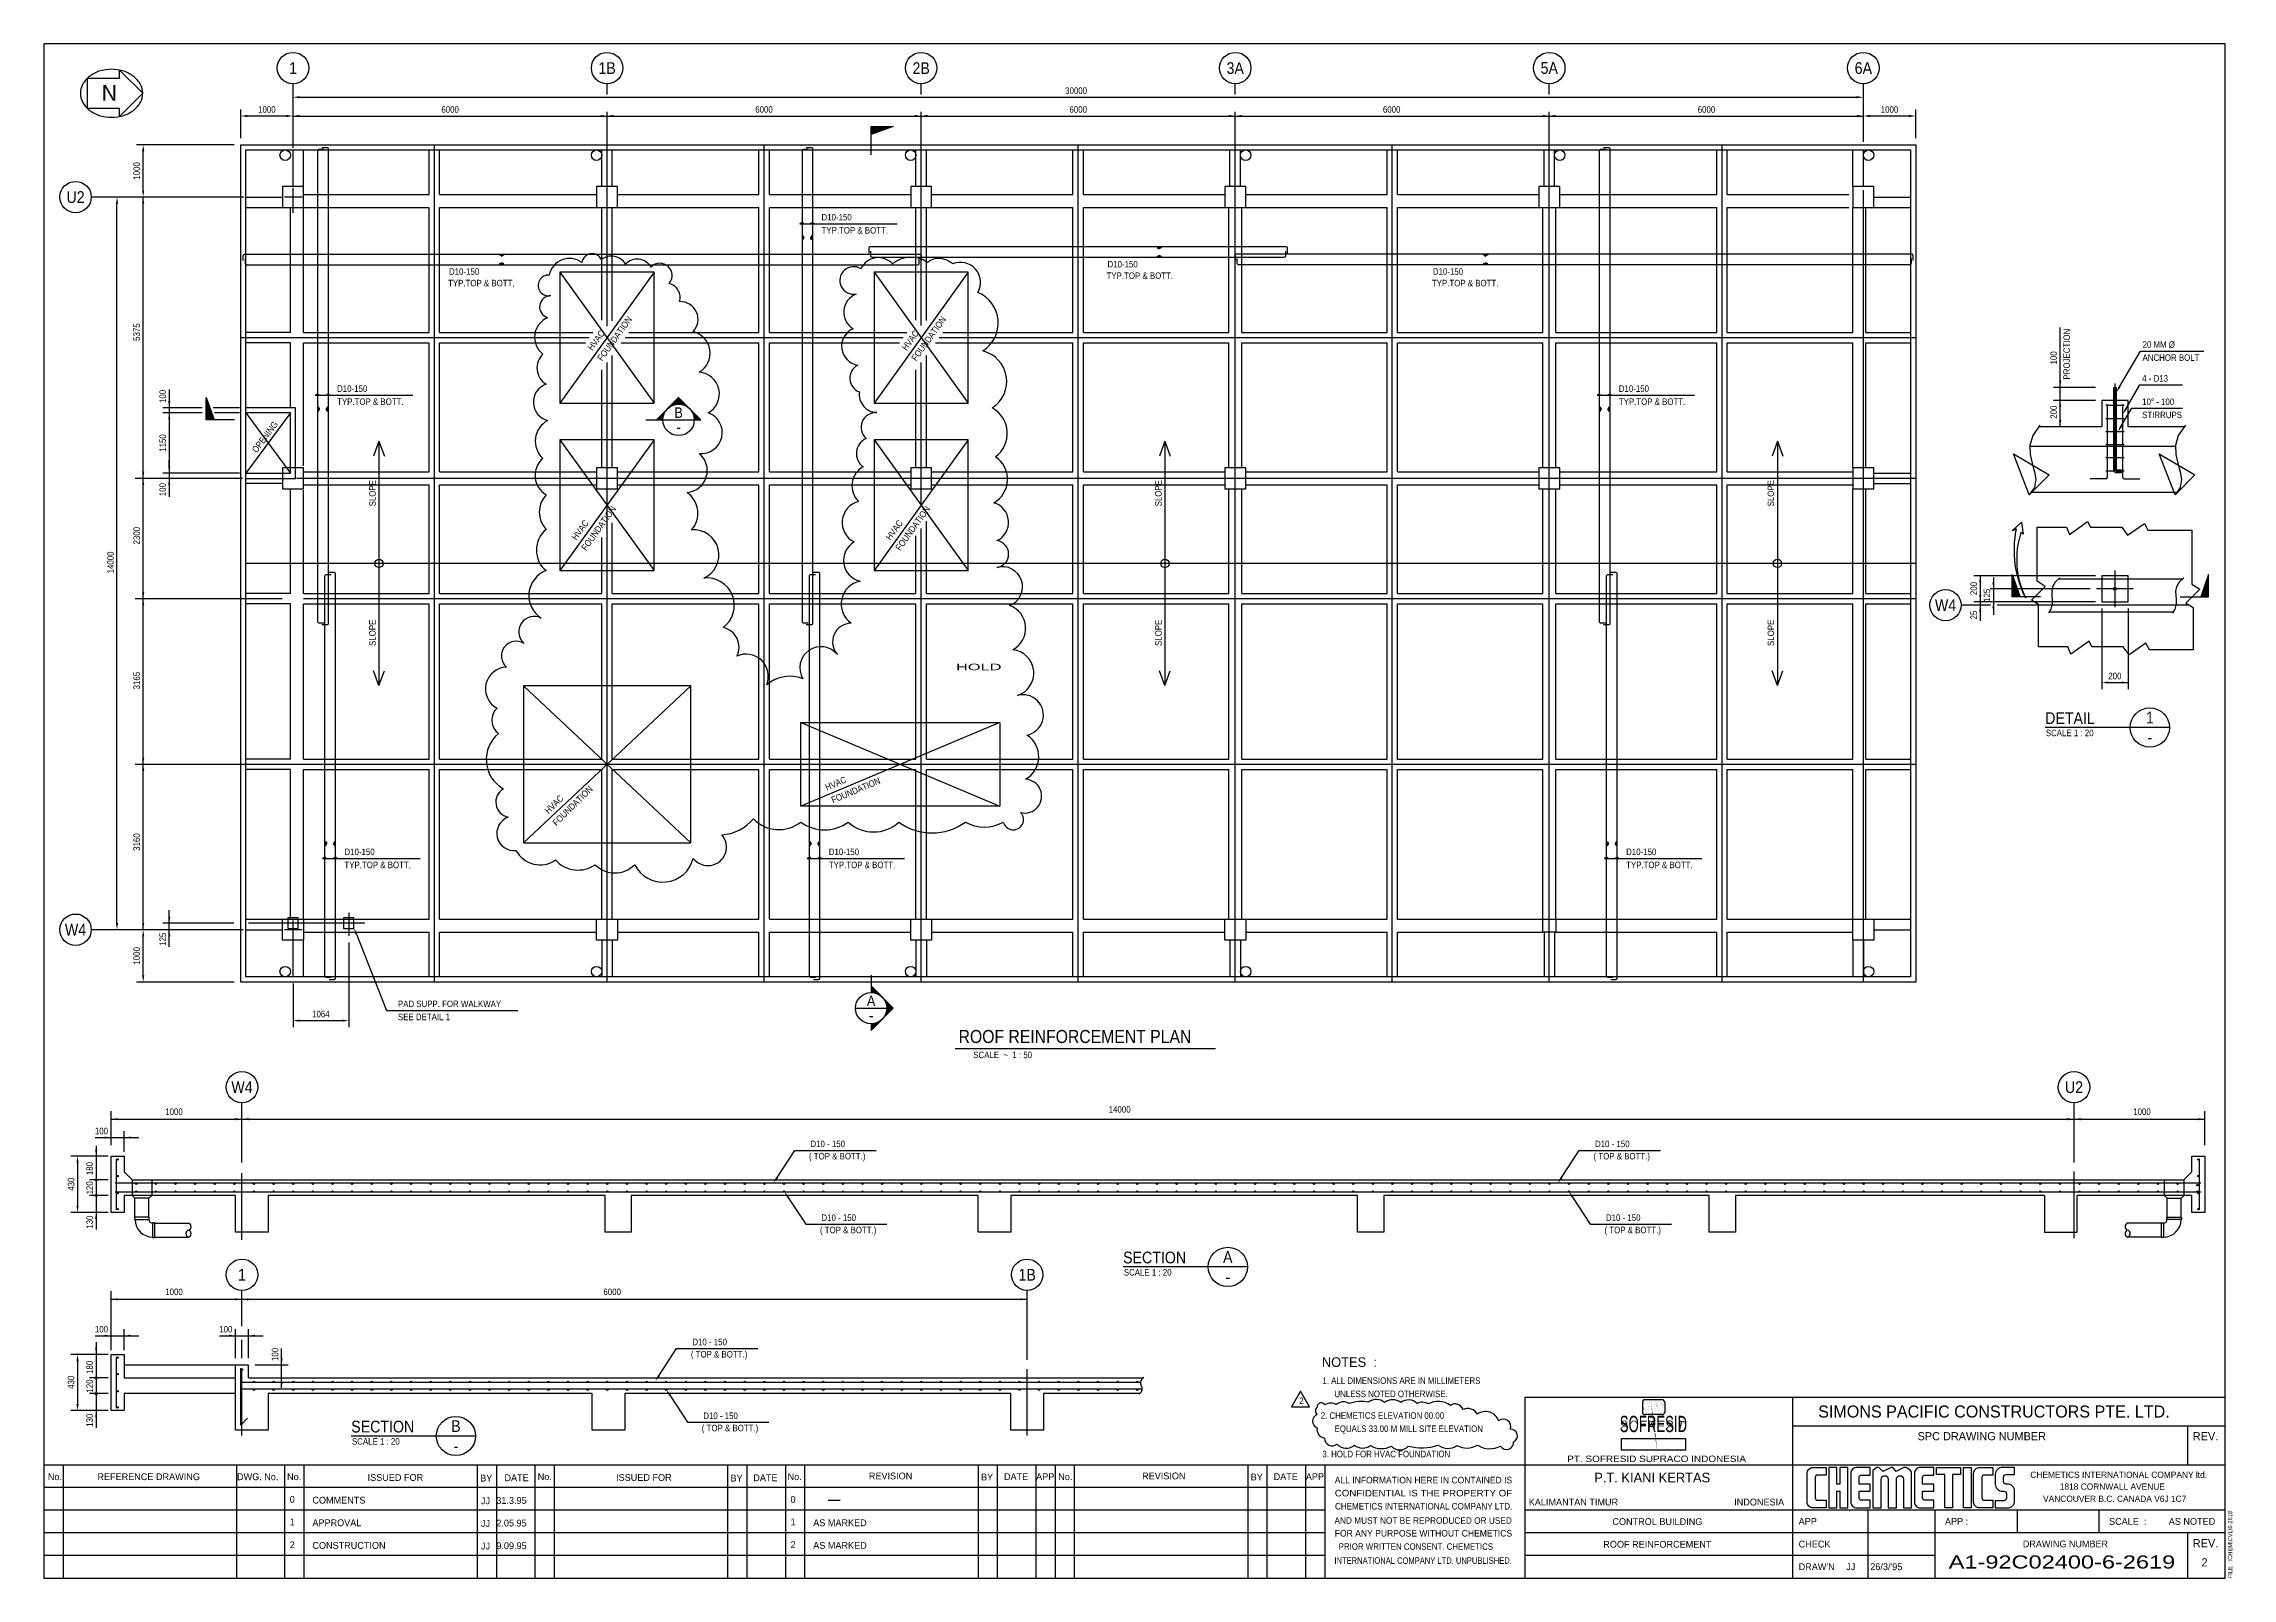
# Model space of a CAD drawing. Extents: x 150 to 41959, y 150 to 29473.
import ezdxf
from ezdxf.enums import TextEntityAlignment as Align

# ---------------------------------------------------------------- set-up
doc = ezdxf.new("R2010")
doc.units = 0
doc.header["$LTSCALE"] = 500
for name, pattern in [('CENTER', [0]), ('DASHED', [0]), ('HIDDEN', [0]), ('HIDDEN2', [0]), ('PHANTOM2', [0])]:
    doc.linetypes.add(name, pattern=pattern)
doc.layers.get('0').update_dxf_attribs({"linetype": 'CONTINUOUS'})
for name, color, linetype in [('AS', 6, 'CENTER'), ('BAR', 1, 'CONTINUOUS'), ('BEAM', 7, 'CONTINUOUS'), ('COL', 3, 'CONTINUOUS'), ('DIM', 2, 'CONTINUOUS'), ('FORM', 1, 'CONTINUOUS')]:
    doc.layers.add(name, color=color, linetype=linetype)

msp = doc.modelspace()

# ---------------------------------------------------------------- texts
at = {"color": 0, "width": 0.9}
msp.add_text('125', height=125, rotation=90, dxfattribs=at).set_placement((2422, 12360), align=Align.MIDDLE_CENTER)
at = {"color": 0, "width": 0.9746}
msp.add_text('A1-92C02400-6-2619', height=250, dxfattribs=at).set_placement((36543, 336), (40870, 336), align=Align.FIT)
at = {"layer": 'DIM', "color": 0, "width": 0.9}
for s, height, p in [('1', 225, (4912, 29008)), ('1B', 225, (10912, 29008)), ('2B', 225, (16912, 29008)), ('3A', 225, (22912, 29008)), ('5A', 225, (28912, 29008)), ('6A', 225, (34912, 29008)), ('6000', 125, (7913, 28217)), ('6000', 125, (13910, 28217)), ('6000', 125, (19913, 28217)), ('6000', 125, (25902, 28217)), ('6000', 125, (31915, 28217)), ('U2', 225, (757, 26543)), ('B', 200, (12278, 22424)), ('-', 225, (12278, 22147)), ('W4', 225, (36482, 18745)), ('1', 225, (40386, 16596)), ('-', 225, (40386, 16217)), ('W4', 225, (757, 12543)), ('A', 200, (15956, 11183)), ('-', 225, (15956, 10906)), ('SCALE  ~  1 : 50', 125, (18469, 10151)), ('W4', 225, (3937, 9534)), ('U2', 225, (38937, 9534)), ('1000', 125, (2639, 9065)), ('14000', 125, (20704, 9110)), ('1000', 125, (40236, 9065)), ('100', 125, (1252, 8696)), ('D10 - 150', 125, (15127, 8450)), ('D10 - 150', 125, (30116, 8450)), ('( TOP & BOTT.)', 125, (15308, 8200)), ('( TOP & BOTT.)', 125, (30297, 8200)), ('( TOP & BOTT.)', 125, (15518, 6790)), ('D10 - 150', 125, (15337, 7040)), ('( TOP & BOTT.)', 125, (30506, 6790)), ('D10 - 150', 125, (30325, 7040)), ('A', 225, (22770, 6289)), ('1', 225, (3937, 5949)), ('1B', 225, (18937, 5949)), ('-', 225, (22770, 5909)), ('1000', 125, (2639, 5623)), ('6000', 125, (11009, 5623)), ('100', 125, (1252, 4909)), ('100', 125, (3627, 4909)), ('D10 - 150', 125, (12871, 4665)), ('( TOP & BOTT.)', 125, (13052, 4415)), ('B', 225, (8024, 3058)), ('( TOP & BOTT.)', 125, (13261, 3005)), ('D10 - 150', 125, (13080, 3255)), ('-', 225, (8024, 2679))]:
    msp.add_text(s, height=height, dxfattribs=at).set_placement(p, align=Align.MIDDLE)
at = {"layer": 'DIM', "color": 0}
msp.add_text('N', height=300, dxfattribs=at).set_placement((1258, 28384))
at = {"layer": 'DIM', "color": 0, "width": 0.9}
for s, p in [('30000', (19872, 28576)), ('1000', (4412, 28217)), ('1000', (35412, 28217)), ('200', (39718, 17391)), ('1064', (5444, 10931))]:
    msp.add_text(s, height=125, dxfattribs=at).set_placement(p, align=Align.MIDDLE_CENTER)
for s, p in [('1000', (1924, 27043)), ('100', (2422, 22734)), ('200', (38547, 22433)), ('1150', (2422, 21843)), ('100', (2422, 20952)), ('14000', (1424, 19561)), ('200', (37020, 19061)), ('125', (37272, 18932)), ('1000', (1924, 12043)), ('100', (4568, 4427))]:
    msp.add_text(s, height=125, rotation=90, dxfattribs=at).set_placement(p, align=Align.MIDDLE_CENTER)
for s, p in [('TYP.TOP & BOTT.', (15008, 25908)), ('D10-150', (15008, 26158)), ('D10-150', (7892, 25120)), ('TYP.TOP & BOTT.', (20454, 25040)), ('D10-150', (20472, 25260)), ('D10-150', (26688, 25120)), ('TYP.TOP & BOTT.', (7874, 24899)), ('TYP.TOP & BOTT.', (26670, 24899)), ('ANCHOR BOLT', (40246, 23475)), ('20 MM %%C', (40246, 23725)), ('4 - D13', (40239, 23078)), ('TYP.TOP & BOTT.', (5754, 22633)), ('D10-150', (5754, 22883)), ('TYP.TOP & BOTT.', (30240, 22633)), ('D10-150', (30240, 22883)), ('10%%D - 100', (40239, 22631)), ('STIRRUPS', (40239, 22381)), ('TYP.TOP & BOTT.', (5894, 13781)), ('D10-150', (5894, 14031)), ('TYP.TOP & BOTT.', (15148, 13781)), ('D10-150', (15148, 14031)), ('TYP.TOP & BOTT.', (30380, 13781)), ('D10-150', (30380, 14031)), ('SEE DETAIL 1', (6916, 10876)), ('PAD SUPP. FOR WALKWAY', (6916, 11126))]:
    msp.add_text(s, height=125, dxfattribs=at).set_placement(p, align=Align.MIDDLE_LEFT)
for s, rotation, p in [('FOUNDATION', 54.1648, (10766, 23435)), ('FOUNDATION', 54.1648, (16766, 23435)), ('HVAC', 54.3275, (10582, 23635)), ('HVAC', 54.3275, (16582, 23635)), ('OPENING', 53.1152, (4168, 21682)), ('SLOPE', 90, (6429, 20633)), ('SLOPE', 90, (21444, 20633)), ('SLOPE', 90, (33145, 20633)), ('FOUNDATION', 54.1648, (10460, 19811)), ('FOUNDATION', 54.1648, (16460, 19811)), ('HVAC', 54.3275, (10276, 20010)), ('HVAC', 54.3275, (16276, 20010)), ('SLOPE', 90, (6429, 17965)), ('SLOPE', 90, (21444, 17965)), ('SLOPE', 90, (33145, 17965)), ('HVAC', 44.8702, (9751, 14789)), ('FOUNDATION', 44.7075, (9900, 14562)), ('HVAC', 22.99, (15087, 15257)), ('FOUNDATION', 22.8273, (15204, 15014))]:
    msp.add_text(s, height=125, rotation=rotation, dxfattribs=at).set_placement(p, align=Align.MIDDLE_LEFT)
for s, p in [('5375', (1924, 23963)), ('PROJECTION', (38797, 23542)), ('100', (38547, 23469)), ('2300', (1924, 20072)), ('25', (37020, 18556)), ('3165', (1924, 17303)), ('3160', (1924, 14218)), ('180', (1026, 7978)), ('430', (670, 7680)), ('120', (1026, 7609)), ('130', (1026, 6955)), ('180', (1026, 4180)), ('430', (670, 3894)), ('120', (1026, 3823)), ('130', (1026, 3169))]:
    msp.add_text(s, height=125, rotation=90, dxfattribs=at).set_placement(p, align=Align.MIDDLE)
at = {"layer": 'DIM', "color": 0, "width": 1.946579}
msp.add_text('HOLD', height=125, dxfattribs=at).set_placement((17577, 17501), (18446, 17501), align=Align.FIT)
at = {"layer": 'DIM', "color": 0, "width": 0.9}
for s, height, p in [('SCALE 1 : 20', 125, (38399, 16203)), ('DETAIL', 225, (38386, 16406)), ('SECTION', 225, (20770, 6099)), ('SCALE 1 : 20', 125, (20784, 5896)), ('1. ALL DIMENSIONS ARE IN MILLIMETERS', 125, (24578, 3826)), ('UNLESS NOTED OTHERWISE.', 125, (24808, 3573)), ('SECTION', 225, (6024, 2868)), ('2. CHEMETICS ELEVATION 00.00', 125, (24545, 3159)), ('EQUALS 33.00 M MILL SITE ELEVATION', 125, (24810, 2907)), ('SCALE 1 : 20', 125, (6038, 2665)), ('3. HOLD FOR HVAC FOUNDATION', 125, (24578, 2424))]:
    msp.add_text(s, height=height, dxfattribs=at).set_placement(p, align=Align.BOTTOM_LEFT)
for s, height, p in [('ROOF REINFORCEMENT PLAN', 250, (17627, 10377)), ('2', 125, (24136, 3479))]:
    msp.add_text(s, height=height, dxfattribs=at).set_placement(p)
at = {"layer": 'FORM', "color": 0}
for s, height, p in [('NOTES  :', 184, (24567, 4188)), ('SIMONS PACIFIC CONSTRUCTORS PTE. LTD.', 230, (34049, 3221)), ('SPC DRAWING NUMBER', 155.79, (35948, 2786)), ('REV.', 155.8, (41206, 2786)), ('No.', 129.8, (228, 2025)), ('REFERENCE DRAWING', 129.82, (1175, 2025)), ('DWG. No.', 129.8, (3842, 2024)), ('No.', 129.8, (4798, 2025)), ('ISSUED FOR', 129.8, (6337, 2011)), ('BY', 129.8, (8487, 1998)), ('DATE', 129.8, (8952, 2005)), ('No.', 129.8, (9587, 2025)), ('ISSUED FOR', 129.8, (11084, 2011)), ('BY', 129.8, (13269, 1998)), ('DATE', 129.8, (13705, 2005)), ('No.', 129.8, (14361, 2025)), ('REVISION', 129.8, (15913, 2040)), ('BY', 129.8, (18055, 2019)), ('DATE', 129.8, (18494, 2026)), ('APP', 129.8, (19109, 2025)), ('No.', 129.8, (19531, 2025)), ('REVISION', 129.8, (21133, 2040)), ('BY', 129.8, (23207, 2019)), ('DATE', 129.8, (23646, 2026)), ('APP', 129.8, (24261, 2025)), ('P.T. KIANI KERTAS', 184, (29771, 1982)), ('CHEMETICS INTERNATIONAL COMPANY ltd.', 119.6, (38102, 2068)), ('0', 130, (4849, 1592)), ('COMMENTS', 129.8, (5282, 1577)), ('JJ', 129.8, (8502, 1564)), ('31.3.95', 129.8, (8796, 1571)), ('0', 130, (14417, 1592)), ('INDONESIA', 129.8, (32444, 1541)), ('VANCOUVER B.C. CANADA V6J 1C7', 119.6, (38345, 1609)), ('1818 CORNWALL AVENUE', 119.6, (38664, 1841)), ('1', 130, (4849, 1159)), ('APPROVAL', 129.8, (5282, 1145)), ('JJ', 129.8, (8502, 1132)), ('2.05.95', 129.8, (8796, 1139)), ('1', 130, (14417, 1159)), ('AS MARKED', 129.8, (14850, 1145)), ('KALIMANTAN TIMUR', 129.82, (28520, 1541)), ('APP', 129.8, (33676, 1171)), ('APP :', 129.8, (36471, 1171)), ('SCALE  :', 129.8, (39606, 1171)), ('AS NOTED', 129.8, (40747, 1171)), ('2', 130, (4849, 726)), ('CONSTRUCTION', 129.82, (5282, 712)), ('9.09.95', 129.8, (8796, 706)), ('2', 130, (14417, 726)), ('AS MARKED', 129.8, (14850, 712)), ('CHECK', 129.8, (33676, 738)), ('DRAWING NUMBER', 128.8, (37960, 742)), ('REV.', 155.8, (41206, 742)), ('JJ', 129.8, (8502, 699)), ("DRAW'N", 129.8, (33676, 305)), ('JJ', 129.8, (34585, 305)), ("26/3/'95", 129.8, (35045, 305)), ('2', 156, (41372, 376))]:
    msp.add_text(s, height=height, dxfattribs=at).set_placement(p)
for s, height, width, p, p2 in [('SOFRESID', 311.7, 0.82599, (30259, 2942), (31544, 2942)), ('ALL INFORMATION HERE IN CONTAINED IS', 125, 0.854774, (24814, 1963), (28203, 1963)), ('CONFIDENTIAL IS THE PROPERTY OF', 125, 0.983212, (24814, 1714), (28203, 1714)), ('AND MUST NOT BE REPRODUCED OR USED', 125, 0.823849, (24808, 1190), (28197, 1190)), ('CHEMETICS INTERNATIONAL COMPANY LTD.', 125, 0.837176, (24818, 1463), (28206, 1463)), ('FOR ANY PURPOSE WITHOUT CHEMETICS', 125, 0.879876, (24813, 947), (28202, 947)), ('INTERNATIONAL COMPANY LTD. UNPUBLISHED.', 125, 0.776644, (24808, 425), (28196, 425))]:
    msp.add_text(s, height=height, dxfattribs=dict(at, width=width)).set_placement(p, p2, align=Align.FIT)
at = {"layer": 'FORM', "color": 0, "width": 1.15}
msp.add_text('PT. SOFRESID SUPRACO INDONESIA', height=123.75, dxfattribs=at).set_placement((30962, 2432), align=Align.MIDDLE)
at = {"layer": 'FORM', "color": 0}
for s, p in [('CONTROL BUILDING', (30977, 1232)), ('ROOF REINFORCEMENT', (30977, 799))]:
    msp.add_text(s, height=130, dxfattribs=at).set_placement(p, align=Align.MIDDLE)
at = {"layer": 'FORM', "color": 0, "width": 0.9}
msp.add_text('FILE : \\CHEM\\CVL\\6-2618', height=79.5, rotation=90, dxfattribs=at).set_placement((41982, 150), align=Align.BOTTOM_LEFT)
msp.add_text('PRIOR WRITTEN CONSENT. CHEMETICS', height=125, dxfattribs=at).set_placement((24888, 693))

# ---------------------------------------------------------------- blocks, each defined once
blk = doc.blocks.new('AR')
at = {"color": 0}
blk.add_solid([(0, 0), (-1, 0.21875), (-1, -0.21875)], dxfattribs=at)

# ---------------------------------------------------------------- linework, layer by layer
at = {"color": 0}
for p, q in [((39469, 22657), (39469, 22157)), ((39969, 22657), (39469, 22657)), ((39694, 22907), (39694, 22657)), ((39744, 22907), (39744, 22657)), ((39969, 22157), (39969, 22657)), ((38264, 22157), (39469, 22157)), ((39969, 22157), (41046, 22157)), ((39750, 21328), (39836, 21328)), ((39836, 21328), (39836, 21278)), ((38121, 20907), (40904, 20907)), ((39744, 21303), (39836, 21303)), ((39744, 21278), (39836, 21278)), ((3783, 12668), (2422, 12668)), ((2577, 12543), (2422, 12543)), ((2547, 12217), (2547, 12918)), ((1437, 7139), (1437, 8214)), ((1437, 8214), (1687, 8214)), ((1687, 8214), (1687, 7914)), ((41187, 7914), (41187, 8214)), ((41187, 8214), (41437, 8214)), ((41437, 8214), (41437, 7139)), ((1687, 7914), (1837, 7764)), ((1837, 7764), (41037, 7764)), ((41037, 7764), (41187, 7914)), ((1687, 7139), (1437, 7139)), ((1687, 7464), (1687, 7139)), ((3812, 7464), (1687, 7464)), ((3812, 6764), (3812, 7464)), ((4437, 7464), (4437, 6764)), ((10875, 7464), (4437, 7464)), ((10875, 6764), (10875, 7464)), ((11375, 7464), (11375, 6764)), ((18000, 7464), (11375, 7464)), ((18000, 6764), (18000, 7464)), ((18625, 7464), (18625, 6764)), ((25250, 7464), (18625, 7464)), ((25250, 6764), (25250, 7464)), ((25750, 7464), (25750, 6764)), ((31969, 7464), (25750, 7464)), ((31969, 6764), (31969, 7464)), ((32469, 7464), (32469, 6764)), ((38375, 7464), (32469, 7464)), ((38375, 7464), (38375, 6764)), ((41187, 7464), (39000, 7464)), ((39000, 6764), (39000, 7464)), ((41187, 7139), (41187, 7464)), ((41437, 7139), (41187, 7139)), ((4437, 6764), (3812, 6764)), ((11375, 6764), (10875, 6764)), ((18625, 6764), (18000, 6764)), ((25750, 6764), (25250, 6764)), ((32469, 6764), (31969, 6764)), ((38375, 6764), (39000, 6764)), ((1437, 3353), (1437, 4428)), ((1437, 4428), (1687, 4428)), ((1687, 4428), (1687, 3978)), ((1687, 4228), (4062, 4228)), ((3812, 2978), (3812, 4228)), ((4062, 3978), (4062, 4228)), ((4062, 3978), (21159, 3978)), ((1687, 3353), (1437, 3353)), ((1687, 3678), (1687, 3353)), ((3812, 3678), (1687, 3678)), ((4437, 3678), (4437, 2978)), ((10625, 3678), (4437, 3678)), ((10625, 2978), (10625, 3678)), ((11250, 3678), (11250, 2978)), ((18625, 3678), (11250, 3678)), ((18625, 2978), (18625, 3678)), ((21086, 3678), (19250, 3678)), ((19250, 3678), (19250, 2978)), ((4437, 2978), (3812, 2978)), ((11250, 2978), (10625, 2978)), ((19250, 2978), (18625, 2978))]:
    msp.add_line(p, q, dxfattribs=at)
at = {"color": 0, "linetype": 'DASHED'}
msp.add_line((39694, 22907), (39744, 22907), dxfattribs=at)
at = {"color": 0, "linetype": 'HIDDEN'}
for p, q in [((39694, 22641), (39694, 21328)), ((39744, 22641), (39744, 21334)), ((1837, 7464), (1892, 7410)), ((1892, 7047), (1892, 7410)), ((2157, 7410), (1892, 7410)), ((2212, 7464), (2157, 7410)), ((2157, 7047), (2157, 7410)), ((40662, 7464), (40717, 7410)), ((40717, 7047), (40717, 7410)), ((40717, 7410), (40982, 7410)), ((41037, 7464), (40982, 7410)), ((40982, 7047), (40982, 7410)), ((1886, 7047), (1886, 7005)), ((2163, 7047), (1886, 7047)), ((1886, 7005), (2163, 7005)), ((2163, 7005), (2163, 7047)), ((2228, 6941), (2228, 6663)), ((2270, 6941), (2228, 6941)), ((2270, 6663), (2270, 6941)), ((2270, 6935), (2914, 6935)), ((40605, 6935), (39961, 6935)), ((40605, 6663), (40605, 6941)), ((40605, 6941), (40647, 6941)), ((40647, 6941), (40647, 6663)), ((40711, 7005), (40711, 7047)), ((40711, 7047), (40988, 7047)), ((40988, 7005), (40711, 7005)), ((40988, 7047), (40988, 7005)), ((2228, 6663), (2270, 6663)), ((2270, 6669), (2914, 6669)), ((40605, 6669), (39961, 6669)), ((40647, 6663), (40605, 6663)), ((1687, 3978), (3812, 3978))]:
    msp.add_line(p, q, dxfattribs=at)
at = {"color": 0, "linetype": 'HIDDEN2'}
for p, q in [((1837, 7764), (1837, 7464)), ((2212, 7764), (2212, 7464)), ((40662, 7764), (40662, 7464)), ((41037, 7764), (41037, 7464))]:
    msp.add_line(p, q, dxfattribs=at)
at = {"color": 0}
for points in [[(35912, 11543), (3912, 11543), (3912, 27543), (35912, 27543)], [(35812, 11643), (4012, 11643), (4012, 27443), (35812, 27443)], [(11812, 25106), (10012, 25106), (10012, 22606), (11812, 22606)], [(17812, 25106), (16012, 25106), (16012, 22606), (17812, 22606)], [(11812, 21906), (10012, 21906), (10012, 19406), (11812, 19406)], [(17812, 21906), (16012, 21906), (16012, 19406), (17812, 19406)], [(39469, 19308), (39469, 18808), (39969, 18808), (39969, 19308)], [(12512, 17203), (9312, 17203), (9312, 14203), (12512, 14203)], [(18412, 14903), (14612, 14903), (14612, 16503), (18412, 16503)], [(4812, 12768), (4812, 12568), (5012, 12568), (5012, 12768)], [(5876, 12768), (5876, 12568), (6076, 12568), (6076, 12768)], [(24161, 3726), (23987, 3426), (24334, 3426)]]:
    msp.add_lwpolyline(points, close=True, dxfattribs=at)
for points in [[(4012, 21168), (4962, 21168), (4962, 22518), (4012, 22518)], [(4012, 21268), (4862, 21268), (4862, 22418), (4012, 22418)], [(38284, 22186), (38284, 22186), (38147, 21986), (38094, 21798), (38100, 21622), (38138, 21455), (38182, 21295), (38205, 21143), (38180, 20995), (38083, 20851), (37781, 21634), (38465, 21232), (38083, 20851)], [(41067, 22186), (41067, 22186), (40929, 21986), (40877, 21798), (40883, 21622), (40921, 21455), (40965, 21295), (40987, 21143), (40963, 20995), (40866, 20851), (40564, 21634), (41247, 21232), (40866, 20851)], [(38664, 19268), (38579, 19183), (38527, 19093), (38510, 19012), (38513, 18933), (38521, 18853), (38519, 18767), (38494, 18671), (38447, 18591)], [(41032, 19268), (40947, 19183), (40895, 19093), (40878, 19012), (40881, 18933), (40889, 18853), (40887, 18767), (40862, 18671), (40815, 18591)], [(21169, 3987), (21127, 3951), (21105, 3908), (21104, 3868), (21115, 3830), (21127, 3792), (21130, 3751), (21114, 3707), (21077, 3668)]]:
    msp.add_lwpolyline(points, dxfattribs=at)
at = {"color": 0, "linetype": 'PHANTOM2'}
msp.add_lwpolyline([(38820, 17946), (38261, 17946), (38261, 18755), (38122, 18839), (38387, 19104), (38234, 19202), (38234, 20234), (38792, 20234), (38848, 20094), (39196, 20345), (39252, 20234), (39848, 20234), (39960, 20080), (40281, 20303), (40350, 20178), (41188, 20178), (41188, 19146), (41341, 19048), (41076, 18783), (41216, 18699), (41216, 17891), (40378, 17891), (40309, 18016), (39988, 17793), (39876, 17946), (39280, 17946), (39224, 18058), (38875, 17807)], close=True, dxfattribs=at)
at = {"color": 0}
for centre, radius in [((4762, 27343), 100), ((10712, 27343), 100), ((16712, 27343), 100), ((23112, 27343), 100), ((29112, 27343), 100), ((35012, 27343), 100), ((39719, 19058), 25), ((4762, 11743), 100), ((10712, 11743), 100), ((16712, 11743), 100), ((23112, 11743), 100), ((35012, 11743), 100)]:
    msp.add_circle(centre, radius, dxfattribs=at)
for centre, radius in [((39744, 21328), 50), ((39744, 21328), 25), ((39750, 21334), 6.25)]:
    msp.add_arc(centre, radius, 180, 270, dxfattribs=at)
at = {"color": 0, "linetype": 'HIDDEN'}
for centre, radius, start, end in [((2228, 7005), 335, 180, 270), ((2228, 7005), 70.3, 180, 270), ((2933, 6736), 69, 106.2628, 253.7372), ((2895, 6868), 69, 286.2628, 73.7372), ((2895, 6736), 69, 286.2628, 73.7372), ((39980, 6868), 69, 106.2628, 253.7372), ((39980, 6736), 69, 106.2628, 253.7372), ((39941, 6736), 69, 286.2628, 73.7372), ((40647, 7005), 70.3, 270, 0), ((40647, 7005), 335, 270, 0)]:
    msp.add_arc(centre, radius, start, end, dxfattribs=at)
at = {"color": 0}
for points in [[(2526, 12793), (2568, 12793), (2547, 12668)], [(2526, 12418), (2568, 12418), (2547, 12543)]]:
    msp.add_solid(points, dxfattribs=at)
at = {"layer": 'AS', "color": 0}
for p, q in [((7612, 11543), (7612, 27543)), ((10912, 24077), (10912, 27543)), ((13912, 11543), (13912, 27543)), ((16912, 24086), (16912, 27543)), ((19912, 11543), (19912, 27543)), ((22912, 11543), (22912, 27543)), ((25912, 11543), (25912, 27543)), ((28912, 11543), (28912, 27543)), ((32212, 11543), (32212, 27543)), ((34912, 11543), (34912, 26673)), ((10012, 25106), (11812, 22606)), ((11812, 25106), (10012, 22606)), ((17812, 25106), (16012, 22606)), ((16012, 25106), (17812, 22606)), ((10569, 23856), (3912, 23856)), ((16569, 23856), (11255, 23856)), ((35912, 23856), (17255, 23856)), ((10912, 11543), (10912, 23379)), ((16912, 20656), (16912, 23379)), ((39719, 22981), (39719, 21328)), ((4012, 22418), (4862, 21268)), ((4862, 22418), (4012, 21268)), ((11812, 21906), (10012, 19406)), ((10012, 21906), (11812, 19406)), ((17812, 21906), (16012, 19406)), ((16012, 21906), (17812, 19406)), ((35912, 21168), (4979, 21168)), ((16912, 11543), (16912, 20210)), ((35912, 19543), (4012, 19543)), ((39719, 19408), (39719, 18708)), ((35912, 18868), (5112, 18868)), ((40069, 19058), (39369, 19058)), ((37339, 18745), (36782, 18745)), ((41140, 18745), (37467, 18745)), ((9312, 17203), (12512, 14203)), ((12512, 17203), (9312, 14203)), ((14612, 16503), (18412, 14903)), ((18412, 16503), (14612, 14903)), ((35912, 15703), (3912, 15703)), ((6281, 12668), (4064, 12668)), ((5976, 12864), (5976, 12426)), ((3937, 6619), (3937, 7889)), ((38937, 6650), (38937, 7920)), ((3937, 2876), (3937, 4146)), ((18937, 2876), (18937, 4146))]:
    msp.add_line(p, q, dxfattribs=at)
at = {"layer": 'BAR', "color": 0}
for p, q in [((39569, 22584), (39569, 21182)), ((39869, 21182), (39869, 22584)), ((39896, 22557), (39542, 22557)), ((39896, 22307), (39542, 22307)), ((39896, 22057), (39542, 22057)), ((39896, 21807), (39542, 21807)), ((39896, 21557), (39542, 21557)), ((39544, 21157), (39245, 21157)), ((39896, 21307), (39542, 21307)), ((39894, 21157), (40193, 21157)), ((1541, 7189), (1541, 8164)), ((41333, 7189), (41333, 8164)), ((41358, 7702), (1516, 7702)), ((41358, 7527), (1516, 7527)), ((1541, 3403), (1541, 4378)), ((3916, 3078), (3916, 4165)), ((21104, 3890), (3916, 3890)), ((21129, 3765), (3916, 3765)), ((3916, 3078), (4044, 3206))]:
    msp.add_line(p, q, dxfattribs=at)
for points in [[(5502, 27455), (5407, 27455, 0.414214), (5382, 27430), (5382, 18431, 0.414214), (5407, 18406), (5502, 18406)], [(5462, 27493), (5557, 27493, -0.414214), (5582, 27468), (5582, 18393, -0.414214), (5557, 18368), (5462, 18368)], [(14756, 27455), (14661, 27455, 0.414214), (14636, 27430), (14636, 18431, 0.414214), (14661, 18406), (14756, 18406)], [(14717, 27493), (14811, 27493, -0.414214), (14836, 27468), (14836, 18393, -0.414214), (14811, 18368), (14717, 18368)], [(29988, 27455), (29893, 27455, 0.414214), (29868, 27430), (29868, 18431, 0.414214), (29893, 18406), (29988, 18406)], [(29949, 27493), (30043, 27493, -0.414214), (30068, 27468), (30068, 18393, -0.414214), (30043, 18368), (29949, 18368)], [(23912, 25471), (23912, 25566, 0.414214), (23887, 25591), (15937, 25591, 0.414214), (15912, 25566), (15912, 25471)], [(23874, 25511), (23874, 25416, -0.414214), (23849, 25391), (15975, 25391, -0.414214), (15950, 25416), (15950, 25511)], [(3962, 25331), (3962, 25426, -0.414214), (3987, 25451), (16887, 25451, -0.414214), (16912, 25426), (16912, 25331)], [(4000, 25371), (4000, 25276, 0.414214), (4025, 25251), (16849, 25251, 0.414214), (16874, 25276), (16874, 25371)], [(35862, 25331), (35862, 25426, 0.414214), (35837, 25451), (22937, 25451, 0.414214), (22912, 25426), (22912, 25331)], [(35824, 25371), (35824, 25276, -0.414214), (35799, 25251), (22974, 25251, -0.414214), (22949, 25276), (22949, 25371)], [(5642, 11631), (5547, 11631, -0.414214), (5522, 11656), (5522, 19305, -0.414214), (5547, 19330), (5642, 19330)], [(5602, 11593), (5697, 11593, 0.414214), (5722, 11618), (5722, 19343, 0.414214), (5697, 19368), (5602, 19368)], [(14896, 11631), (14801, 11631, -0.414214), (14776, 11656), (14776, 19305, -0.414214), (14801, 19330), (14896, 19330)], [(14857, 11593), (14951, 11593, 0.414214), (14976, 11618), (14976, 19343, 0.414214), (14951, 19368), (14857, 19368)], [(30128, 11631), (30033, 11631, -0.414214), (30008, 11656), (30008, 19305, -0.414214), (30033, 19330), (30128, 19330)], [(30089, 11593), (30183, 11593, 0.414214), (30208, 11618), (30208, 19343, 0.414214), (30183, 19368), (30089, 19368)]]:
    msp.add_lwpolyline(points, format="xyb", dxfattribs=at)
for centre in [(1562, 8152), (41312, 8152), (1562, 7835), (1916, 7689), (1916, 7539), (2291, 7689), (2291, 7539), (2666, 7689), (2666, 7539), (3041, 7689), (3041, 7539), (3416, 7689), (3416, 7539), (3791, 7689), (3791, 7539), (4166, 7689), (4166, 7539), (4541, 7689), (4541, 7539), (4916, 7689), (4916, 7539), (5291, 7689), (5291, 7539), (5666, 7689), (5666, 7539), (6041, 7689), (6041, 7539), (6416, 7689), (6416, 7539), (6791, 7689), (6791, 7539), (7166, 7689), (7166, 7539), (7541, 7689), (7541, 7539), (7916, 7689), (7916, 7539), (8291, 7689), (8291, 7539), (8666, 7689), (8666, 7539), (9041, 7689), (9041, 7539), (9416, 7689), (9416, 7539), (9791, 7689), (9791, 7539), (10166, 7689), (10166, 7539), (10541, 7689), (10541, 7539), (10916, 7689), (10916, 7539), (11291, 7689), (11291, 7539), (11666, 7689), (11666, 7539), (12041, 7689), (12041, 7539), (12416, 7689), (12416, 7539), (12791, 7689), (12791, 7539), (13166, 7689), (13166, 7539), (13541, 7689), (13541, 7539), (13916, 7689), (13916, 7539), (14291, 7689), (14291, 7539), (14666, 7689), (14666, 7539), (15041, 7689), (15041, 7539), (15416, 7689), (15416, 7539), (15791, 7689), (15791, 7539), (16166, 7689), (16166, 7539), (16541, 7689), (16541, 7539), (16916, 7689), (16916, 7539), (17291, 7689), (17291, 7539), (17666, 7689), (17666, 7539), (18041, 7689), (18041, 7539), (18416, 7689), (18416, 7539), (18791, 7689), (18791, 7539), (19166, 7689), (19166, 7539), (19541, 7689), (19541, 7539), (19916, 7689), (19916, 7539), (20291, 7689), (20291, 7539), (20666, 7689), (20666, 7539), (21041, 7689), (21041, 7539), (21416, 7689), (21416, 7539), (21791, 7689), (21791, 7539), (22166, 7689), (22166, 7539), (22541, 7689), (22541, 7539), (22916, 7689), (22916, 7539), (23291, 7689), (23291, 7539), (23666, 7689), (23666, 7539), (24041, 7689), (24041, 7539), (24416, 7689), (24416, 7539), (24791, 7689), (24791, 7539), (25166, 7689), (25166, 7539), (25541, 7689), (25541, 7539), (25916, 7689), (25916, 7539), (26291, 7689), (26291, 7539), (26666, 7689), (26666, 7539), (27041, 7689), (27041, 7539), (27416, 7689), (27416, 7539), (27791, 7689), (27791, 7539), (28166, 7689), (28166, 7539), (28541, 7689), (28541, 7539), (28916, 7689), (28916, 7539), (29291, 7689), (29291, 7539), (29666, 7689), (29666, 7539), (30041, 7689), (30041, 7539), (30416, 7689), (30416, 7539), (30791, 7689), (30791, 7539), (31166, 7689), (31166, 7539), (31541, 7689), (31541, 7539), (31916, 7689), (31916, 7539), (32291, 7689), (32291, 7539), (32666, 7689), (32666, 7539), (33041, 7689), (33041, 7539), (33416, 7689), (33416, 7539), (33791, 7689), (33791, 7539), (34166, 7689), (34166, 7539), (34541, 7689), (34541, 7539), (34916, 7689), (34916, 7539), (35291, 7689), (35291, 7539), (35666, 7689), (35666, 7539), (36041, 7689), (36041, 7539), (36416, 7689), (36416, 7539), (36791, 7689), (36791, 7539), (37166, 7689), (37166, 7539), (37541, 7689), (37541, 7539), (37916, 7689), (37916, 7539), (38291, 7689), (38291, 7539), (38666, 7689), (38666, 7539), (39041, 7689), (39041, 7539), (39416, 7689), (39416, 7539), (39791, 7689), (39791, 7539), (40166, 7689), (40166, 7539), (40541, 7689), (40541, 7539), (40916, 7689), (40916, 7539), (41291, 7664), (41291, 7539), (41312, 7835), (1562, 7508), (1562, 7202), (41312, 7508), (41312, 7202), (1562, 4365), (1562, 4049), (3938, 4141), (4166, 3903), (4166, 3753), (4541, 3903), (4541, 3753), (4916, 3903), (4916, 3753), (5291, 3903), (5291, 3753), (5666, 3903), (5666, 3753), (6041, 3903), (6041, 3753), (6416, 3903), (6416, 3753), (6791, 3903), (6791, 3753), (7166, 3903), (7166, 3753), (7541, 3903), (7541, 3753), (7916, 3903), (7916, 3753), (8291, 3903), (8291, 3753), (8666, 3903), (8666, 3753), (9041, 3903), (9041, 3753), (9416, 3903), (9416, 3753), (9791, 3903), (9791, 3753), (10166, 3903), (10166, 3753), (10541, 3903), (10541, 3753), (10916, 3903), (10916, 3753), (11291, 3903), (11291, 3753), (11666, 3903), (11666, 3753), (12041, 3903), (12041, 3753), (12416, 3903), (12416, 3753), (12791, 3903), (12791, 3753), (13166, 3903), (13166, 3753), (13541, 3903), (13541, 3753), (13916, 3903), (13916, 3753), (14291, 3903), (14291, 3753), (14666, 3903), (14666, 3753), (15041, 3903), (15041, 3753), (15416, 3903), (15416, 3753), (15791, 3903), (15791, 3753), (16166, 3903), (16166, 3753), (16541, 3903), (16541, 3753), (16916, 3903), (16916, 3753), (17291, 3903), (17291, 3753), (17666, 3903), (17666, 3753), (18041, 3903), (18041, 3753), (18416, 3903), (18416, 3753), (18791, 3903), (18791, 3753), (19166, 3903), (19166, 3753), (19541, 3903), (19541, 3753), (19916, 3903), (19916, 3753), (20291, 3903), (20291, 3753), (20666, 3903), (20666, 3753), (21041, 3903), (21041, 3753), (1562, 3722), (1562, 3415)]:
    msp.add_circle(centre, 12.5, dxfattribs=at)
for centre, start, end in [((39544, 21182), 270, 0), ((39894, 21182), 180, 270)]:
    msp.add_arc(centre, 25, start, end, dxfattribs=at)
at = {"layer": 'BEAM', "color": 0, "linetype": 'DASHED'}
for p, q in [((4912, 26743), (4912, 27443)), ((5112, 26743), (5112, 27443)), ((7512, 26593), (7512, 27443)), ((7712, 26593), (7712, 27443)), ((13812, 26593), (13812, 27443)), ((14012, 26593), (14012, 27443)), ((19812, 26593), (19812, 27443)), ((20012, 26593), (20012, 27443)), ((25812, 26593), (25812, 27443)), ((26012, 26593), (26012, 27443)), ((32112, 26593), (32112, 27443)), ((32312, 26593), (32312, 27443)), ((4012, 26543), (4712, 26543)), ((4012, 26343), (4712, 26343)), ((4862, 23956), (4862, 26343)), ((5112, 26593), (7512, 26593)), ((5112, 23956), (5112, 26343)), ((5112, 26343), (7512, 26343)), ((7512, 23956), (7512, 26343)), ((7712, 26593), (10712, 26593)), ((7712, 26343), (10712, 26343)), ((7712, 23956), (7712, 26343)), ((10812, 24193), (10812, 26343)), ((11012, 24181), (11012, 26343)), ((11112, 26593), (13812, 26593)), ((11112, 26343), (13812, 26343)), ((13812, 23956), (13812, 26343)), ((14012, 26593), (16712, 26593)), ((14012, 26343), (16712, 26343)), ((14012, 23956), (14012, 26343)), ((16812, 24193), (16812, 26343)), ((17012, 24185), (17012, 26343)), ((17112, 26593), (19812, 26593)), ((17112, 26343), (19812, 26343)), ((19812, 23956), (19812, 26343)), ((20012, 26593), (22712, 26593)), ((20012, 23956), (20012, 26343)), ((20012, 26343), (22712, 26343)), ((22787, 23956), (22787, 26343)), ((23037, 23956), (23037, 26343)), ((23112, 26593), (25812, 26593)), ((23112, 26343), (25812, 26343)), ((25812, 23956), (25812, 26343)), ((26012, 26593), (28712, 26593)), ((26012, 26343), (28712, 26343)), ((26012, 23956), (26012, 26343)), ((28787, 23956), (28787, 26343)), ((29037, 23956), (29037, 26343)), ((29112, 26593), (32112, 26593)), ((29112, 26343), (32112, 26343)), ((32112, 23956), (32112, 26343)), ((32312, 26593), (34637, 26593)), ((32312, 26343), (34637, 26343)), ((32312, 23956), (32312, 26343)), ((34712, 23956), (34712, 26343)), ((34962, 23956), (34962, 26343)), ((35112, 26543), (35812, 26543)), ((35112, 26343), (35812, 26343)), ((4862, 23956), (4012, 23956)), ((5112, 23956), (7512, 23956)), ((7712, 23956), (10641, 23956)), ((11327, 23956), (13812, 23956)), ((14012, 23956), (16641, 23956)), ((17327, 23956), (19812, 23956)), ((20012, 23956), (22787, 23956)), ((23037, 23956), (25812, 23956)), ((26012, 23956), (28787, 23956)), ((29037, 23956), (32112, 23956)), ((32312, 23956), (34712, 23956)), ((34962, 23956), (35812, 23956)), ((4862, 23756), (4012, 23756)), ((4862, 22518), (4862, 23756)), ((5112, 23756), (7512, 23756)), ((5112, 21409), (5112, 23756)), ((7512, 21293), (7512, 23756)), ((7712, 21293), (7712, 23756)), ((7712, 23756), (10497, 23756)), ((11012, 21368), (11012, 23518)), ((11183, 23756), (13812, 23756)), ((13812, 21293), (13812, 23756)), ((14012, 21293), (14012, 23756)), ((14012, 23756), (16497, 23756)), ((17012, 21368), (17012, 23518)), ((17183, 23756), (19812, 23756)), ((19812, 21293), (19812, 23756)), ((20012, 21293), (20012, 23756)), ((20012, 23756), (22787, 23756)), ((22787, 21368), (22787, 23756)), ((23037, 21368), (23037, 23756)), ((23037, 23756), (25812, 23756)), ((25812, 21293), (25812, 23756)), ((26012, 21293), (26012, 23756)), ((26012, 23756), (28787, 23756)), ((28787, 21368), (28787, 23756)), ((29037, 21368), (29037, 23756)), ((29037, 23756), (32112, 23756)), ((32112, 21293), (32112, 23756)), ((32312, 21293), (32312, 23756)), ((32312, 23756), (34712, 23756)), ((34712, 21368), (34712, 23756)), ((34962, 21368), (34962, 23756)), ((34962, 23756), (35812, 23756)), ((10812, 21368), (10812, 23240)), ((16812, 21368), (16812, 23240)), ((38095, 21782), (40878, 21782)), ((4862, 18968), (4862, 20968)), ((5112, 21293), (7512, 21293)), ((5112, 21043), (7512, 21043)), ((5112, 18968), (5112, 20942)), ((7512, 18968), (7512, 21043)), ((7712, 21293), (10712, 21293)), ((7712, 21043), (10712, 21043)), ((7712, 18968), (7712, 21043)), ((11112, 21293), (13812, 21293)), ((11112, 21043), (13812, 21043)), ((13812, 18968), (13812, 21043)), ((14012, 21293), (16712, 21293)), ((14012, 18968), (14012, 21043)), ((14012, 21043), (16712, 21043)), ((17112, 21293), (19812, 21293)), ((17112, 21043), (19812, 21043)), ((19812, 18968), (19812, 21043)), ((20012, 21293), (22712, 21293)), ((20012, 18968), (20012, 21043)), ((20012, 21043), (22712, 21043)), ((22787, 18968), (22787, 20968)), ((23037, 18968), (23037, 20968)), ((23112, 21293), (25812, 21293)), ((23112, 21043), (25812, 21043)), ((25812, 18968), (25812, 21043)), ((26012, 21293), (28712, 21293)), ((26012, 18968), (26012, 21043)), ((26012, 21043), (28712, 21043)), ((28787, 18968), (28787, 20968)), ((29037, 18968), (29037, 20968)), ((29112, 21293), (32112, 21293)), ((29112, 21043), (32112, 21043)), ((32112, 18968), (32112, 21043)), ((32312, 21293), (34712, 21293)), ((32312, 21043), (34712, 21043)), ((32312, 18968), (32312, 21043)), ((34712, 18968), (34712, 20968)), ((34962, 18968), (34962, 20968)), ((11012, 18968), (11012, 20318)), ((16812, 18968), (16812, 20071)), ((17012, 18968), (17012, 20349)), ((10812, 18968), (10812, 20040)), ((38640, 19245), (41008, 19245)), ((4862, 18968), (4012, 18968)), ((5112, 18968), (7512, 18968)), ((7712, 18968), (10812, 18968)), ((11012, 18968), (13812, 18968)), ((14012, 18968), (16812, 18968)), ((17012, 18968), (19812, 18968)), ((20012, 18968), (22787, 18968)), ((23037, 18968), (25812, 18968)), ((26012, 18968), (28787, 18968)), ((29037, 18968), (32112, 18968)), ((32312, 18968), (34712, 18968)), ((34962, 18968), (35812, 18968)), ((4862, 18768), (4012, 18768)), ((4862, 15803), (4862, 18768)), ((5112, 18768), (7512, 18768)), ((5112, 15803), (5112, 18768)), ((7512, 15803), (7512, 18768)), ((7712, 18768), (10812, 18768)), ((7712, 15803), (7712, 18768)), ((10812, 15803), (10812, 18768)), ((11012, 18768), (13812, 18768)), ((11012, 15803), (11012, 18768)), ((13812, 15803), (13812, 18768)), ((14012, 15803), (14012, 18768)), ((14012, 18768), (16812, 18768)), ((16812, 15803), (16812, 18768)), ((17012, 18768), (19812, 18768)), ((17012, 15803), (17012, 18768)), ((19812, 15803), (19812, 18768)), ((20012, 15803), (20012, 18768)), ((20012, 18768), (22787, 18768)), ((22787, 15803), (22787, 18768)), ((23037, 18768), (25812, 18768)), ((23037, 15803), (23037, 18768)), ((25812, 15803), (25812, 18768)), ((26012, 15803), (26012, 18768)), ((26012, 18768), (28787, 18768)), ((28787, 15803), (28787, 18768)), ((29037, 18768), (32112, 18768)), ((29037, 15803), (29037, 18768)), ((32112, 15803), (32112, 18768)), ((32312, 18768), (34712, 18768)), ((32312, 15803), (32312, 18768)), ((34712, 15803), (34712, 18768)), ((34962, 15803), (34962, 18768)), ((34962, 18768), (35812, 18768)), ((38464, 18620), (40832, 18620)), ((4862, 15803), (4012, 15803)), ((4862, 15603), (4012, 15603)), ((4862, 12743), (4862, 15603)), ((5112, 15803), (7512, 15803)), ((5112, 15603), (7512, 15603)), ((5112, 12743), (5112, 15603)), ((7512, 12743), (7512, 15603)), ((7712, 15803), (10812, 15803)), ((7712, 12743), (7712, 15603)), ((7712, 15603), (10812, 15603)), ((10812, 12743), (10812, 15603)), ((11012, 15803), (13812, 15803)), ((11012, 15603), (13812, 15603)), ((11012, 12743), (11012, 15603)), ((13812, 12743), (13812, 15603)), ((14012, 15803), (16812, 15803)), ((14012, 12743), (14012, 15603)), ((14012, 15603), (16812, 15603)), ((16812, 12743), (16812, 15603)), ((17012, 15803), (19812, 15803)), ((17012, 12743), (17012, 15603)), ((17012, 15603), (19812, 15603)), ((19812, 12743), (19812, 15603)), ((20012, 15803), (22787, 15803)), ((20012, 12743), (20012, 15603)), ((20012, 15603), (22787, 15603)), ((22787, 12743), (22787, 15603)), ((23037, 15803), (25812, 15803)), ((23037, 15603), (25812, 15603)), ((23037, 12743), (23037, 15603)), ((25812, 12743), (25812, 15603)), ((26012, 15803), (28787, 15803)), ((26012, 12743), (26012, 15603)), ((26012, 15603), (28787, 15603)), ((28787, 12743), (28787, 15603)), ((29037, 15803), (32112, 15803)), ((29037, 12743), (29037, 15603)), ((29037, 15603), (32112, 15603)), ((32112, 12743), (32112, 15603)), ((32312, 15803), (34712, 15803)), ((32312, 12743), (32312, 15603)), ((32312, 15603), (34712, 15603)), ((34712, 12743), (34712, 15603)), ((34962, 15803), (35812, 15803)), ((34962, 12743), (34962, 15603)), ((34962, 15603), (35812, 15603)), ((4012, 12743), (4712, 12743)), ((4012, 12543), (4712, 12543)), ((5112, 12743), (7512, 12743)), ((7712, 12743), (10712, 12743)), ((11112, 12743), (13812, 12743)), ((14012, 12743), (16712, 12743)), ((17112, 12743), (19812, 12743)), ((20012, 12743), (22712, 12743)), ((23112, 12743), (25812, 12743)), ((26012, 12743), (32112, 12743)), ((32312, 12743), (34712, 12743)), ((35112, 12743), (35812, 12743)), ((35112, 12543), (35812, 12543)), ((4912, 11643), (4912, 12343)), ((5112, 12493), (7512, 12493)), ((5112, 11643), (5112, 12343)), ((7512, 11643), (7512, 12493)), ((7712, 12493), (10712, 12493)), ((7712, 11643), (7712, 12493)), ((11112, 12493), (13812, 12493)), ((13812, 11643), (13812, 12493)), ((14012, 11643), (14012, 12493)), ((14012, 12493), (16712, 12493)), ((17112, 12493), (19812, 12493)), ((19812, 11643), (19812, 12493)), ((20012, 11643), (20012, 12493)), ((20012, 12493), (22712, 12493)), ((23112, 12493), (25812, 12493)), ((25812, 11643), (25812, 12493)), ((26012, 11643), (26012, 12493)), ((26012, 12493), (28787, 12493)), ((29037, 12493), (32112, 12493)), ((32112, 11643), (32112, 12493)), ((32312, 12493), (34712, 12493)), ((32312, 11643), (32312, 12493))]:
    msp.add_line(p, q, dxfattribs=at)
at = {"layer": 'BEAM', "color": 0, "linetype": 'HIDDEN'}
for p, q in [((10812, 26743), (10812, 27443)), ((11012, 26743), (11012, 27443)), ((16812, 26743), (16812, 27443)), ((17012, 26743), (17012, 27443)), ((22812, 26743), (22812, 27443)), ((23012, 26743), (23012, 27443)), ((28812, 26743), (28812, 27443)), ((29012, 26743), (29012, 27443)), ((34712, 26743), (34712, 27443)), ((34912, 26743), (34912, 27443)), ((4712, 21068), (4012, 21068)), ((35112, 21268), (35812, 21268)), ((35112, 21068), (35812, 21068)), ((10812, 12343), (10812, 11643)), ((11012, 12343), (11012, 11643)), ((16812, 12343), (16812, 11643)), ((17012, 12343), (17012, 11643)), ((22812, 12343), (22812, 11643)), ((23012, 12343), (23012, 11643)), ((28812, 12493), (28812, 11643)), ((29012, 12493), (29012, 11643)), ((34712, 12343), (34712, 11643)), ((34912, 12343), (34912, 11643))]:
    msp.add_line(p, q, dxfattribs=at)
at = {"layer": 'COL', "color": 0, "linetype": 'HIDDEN'}
for points in [[(4712, 26743), (4712, 26343), (5112, 26343), (5112, 26743)], [(10712, 26743), (10712, 26343), (11112, 26343), (11112, 26743)], [(16712, 26743), (16712, 26343), (17112, 26343), (17112, 26743)], [(22712, 26743), (22712, 26343), (23112, 26343), (23112, 26743)], [(28712, 26743), (28712, 26343), (29112, 26343), (29112, 26743)], [(34712, 26743), (34712, 26343), (35112, 26343), (35112, 26743)], [(4712, 21368), (4712, 20968), (5112, 20968), (5112, 21368)], [(10712, 21368), (10712, 20968), (11112, 20968), (11112, 21368)], [(16712, 21368), (16712, 20968), (17112, 20968), (17112, 21368)], [(22712, 21368), (22712, 20968), (23112, 20968), (23112, 21368)], [(28712, 21368), (28712, 20968), (29112, 20968), (29112, 21368)], [(34712, 21368), (34712, 20968), (35112, 20968), (35112, 21368)], [(4712, 12343), (4712, 12743), (5112, 12743), (5112, 12343)], [(10712, 12343), (10712, 12743), (11112, 12743), (11112, 12343)], [(16712, 12343), (16712, 12743), (17112, 12743), (17112, 12343)], [(22712, 12343), (22712, 12743), (23112, 12743), (23112, 12343)], [(28787, 12493), (28787, 12743), (29037, 12743), (29037, 12493)], [(34712, 12343), (34712, 12743), (35112, 12743), (35112, 12343)]]:
    msp.add_lwpolyline(points, close=True, dxfattribs=at)
at = {"layer": 'DIM', "color": 0}
for p, q in [((4912, 27483), (4912, 28708)), ((5037, 28451), (34787, 28451)), ((10912, 28506), (10912, 28708)), ((16912, 28506), (16912, 28708)), ((22912, 28506), (22912, 28708)), ((28912, 28506), (28912, 28708)), ((34912, 27599), (34912, 28708)), ((3912, 27668), (3912, 28217)), ((4787, 28092), (4037, 28092)), ((4912, 28092), (34912, 28092)), ((10912, 26844), (10912, 28170)), ((16912, 26844), (16912, 28170)), ((22912, 26844), (22912, 28170)), ((28912, 26844), (28912, 28170)), ((35787, 28092), (35037, 28092)), ((35912, 27668), (35912, 28217)), ((3787, 27543), (1924, 27543)), ((2049, 26668), (2049, 27418)), ((3972, 26543), (1057, 26543)), ((1549, 12668), (1549, 26418)), ((2049, 12543), (2049, 26543)), ((5087, 26543), (4750, 26543)), ((4912, 26242), (4912, 26719)), ((14592, 26033), (14636, 26062)), ((14592, 26033), (16455, 26033)), ((14636, 26062), (14667, 26033)), ((14792, 26033), (14836, 26062)), ((14836, 26062), (14867, 26033)), ((14650, 25808), (14672, 25766)), ((14650, 25724), (14650, 25808)), ((14650, 25724), (14672, 25766)), ((14822, 25808), (14799, 25766)), ((14822, 25724), (14799, 25766)), ((14822, 25724), (14822, 25808)), ((21420, 25577), (21462, 25554)), ((21504, 25577), (21420, 25577)), ((21504, 25577), (21462, 25554)), ((8941, 25437), (8857, 25437)), ((8857, 25437), (8899, 25414)), ((8857, 25264), (8899, 25287)), ((8941, 25264), (8857, 25264)), ((8941, 25437), (8899, 25414)), ((8941, 25264), (8899, 25287)), ((21420, 25405), (21462, 25427)), ((21504, 25405), (21420, 25405)), ((21504, 25405), (21462, 25427)), ((27653, 25437), (27695, 25414)), ((27737, 25437), (27653, 25437)), ((27653, 25264), (27695, 25287)), ((27737, 25264), (27653, 25264)), ((27737, 25437), (27695, 25414)), ((27737, 25264), (27695, 25287)), ((38672, 22157), (38672, 24053)), ((39807, 22917), (40209, 23600)), ((40209, 23600), (41418, 23600)), ((2547, 22864), (2547, 20817)), ((5338, 22758), (5382, 22786)), ((5338, 22758), (7201, 22758)), ((5382, 22786), (5413, 22758)), ((5538, 22758), (5582, 22786)), ((5582, 22786), (5613, 22758)), ((29824, 22758), (29868, 22786)), ((29824, 22758), (31688, 22758)), ((29868, 22786), (29899, 22758)), ((30024, 22758), (30068, 22786)), ((30068, 22786), (30099, 22758)), ((39344, 22907), (38547, 22907)), ((39344, 22657), (38547, 22657)), ((39932, 22503), (40197, 22953)), ((40197, 22953), (41008, 22953)), ((3173, 22518), (2422, 22518)), ((3179, 22418), (2422, 22418)), ((3887, 22518), (3388, 22518)), ((3887, 22418), (3412, 22418)), ((5395, 22448), (5395, 22532)), ((5395, 22532), (5418, 22490)), ((5395, 22448), (5418, 22490)), ((5568, 22532), (5545, 22490)), ((5568, 22448), (5545, 22490)), ((5568, 22448), (5568, 22532)), ((11649, 22285), (12578, 22285)), ((29882, 22448), (29882, 22532)), ((29882, 22532), (29905, 22490)), ((29882, 22448), (29905, 22490)), ((30054, 22532), (30032, 22490)), ((30054, 22448), (30032, 22490)), ((30054, 22448), (30054, 22532)), ((39838, 22165), (40039, 22506)), ((40039, 22506), (41008, 22506)), ((6554, 21877), (6451, 21594)), ((6554, 21877), (6554, 17209)), ((6554, 21877), (6657, 21594)), ((21569, 21877), (21466, 21594)), ((21569, 21877), (21569, 17209)), ((21569, 21877), (21672, 21594)), ((33270, 21877), (33167, 21594)), ((33270, 21877), (33270, 17209)), ((33270, 21877), (33372, 21594)), ((2547, 21393), (2547, 21518)), ((3945, 21168), (1896, 21168)), ((3887, 21268), (2422, 21268)), ((39344, 19308), (37020, 19308)), ((37145, 19308), (37145, 18445)), ((37397, 19271), (37397, 18558)), ((4705, 18868), (1896, 18868)), ((39244, 19058), (37337, 19058)), ((39344, 18808), (37020, 18808)), ((37279, 18808), (37272, 18808)), ((39469, 18683), (39469, 17141)), ((39969, 18683), (39969, 17141)), ((6554, 17209), (6451, 17492)), ((6554, 17209), (6657, 17492)), ((21569, 17209), (21466, 17492)), ((21569, 17209), (21672, 17492)), ((33270, 17209), (33167, 17492)), ((33270, 17209), (33372, 17492)), ((39594, 17266), (39969, 17266)), ((40761, 16406), (38386, 16406)), ((4608, 15703), (1896, 15703)), ((5535, 14231), (5558, 14189)), ((5535, 14147), (5535, 14231)), ((5708, 14231), (5685, 14189)), ((5708, 14147), (5708, 14231)), ((14790, 14231), (14812, 14189)), ((14790, 14147), (14790, 14231)), ((14962, 14231), (14939, 14189)), ((14962, 14147), (14962, 14231)), ((30022, 14231), (30045, 14189)), ((30022, 14147), (30022, 14231)), ((30194, 14231), (30172, 14189)), ((30194, 14147), (30194, 14231)), ((5478, 13906), (5522, 13934)), ((5478, 13906), (7341, 13906)), ((5522, 13934), (5553, 13906)), ((5535, 14147), (5558, 14189)), ((5678, 13906), (5722, 13934)), ((5708, 14147), (5685, 14189)), ((5722, 13934), (5753, 13906)), ((14732, 13906), (14776, 13934)), ((14732, 13906), (16595, 13906)), ((14776, 13934), (14807, 13906)), ((14790, 14147), (14812, 14189)), ((14932, 13906), (14976, 13934)), ((14962, 14147), (14939, 14189)), ((14976, 13934), (15007, 13906)), ((29964, 13906), (30008, 13934)), ((29964, 13906), (31828, 13906)), ((30008, 13934), (30039, 13906)), ((30022, 14147), (30045, 14189)), ((30164, 13906), (30208, 13934)), ((30194, 14147), (30172, 14189)), ((30208, 13934), (30239, 13906)), ((3960, 12543), (1057, 12543)), ((5087, 12543), (4750, 12543)), ((4912, 12365), (4912, 12719)), ((2049, 11668), (2049, 12418)), ((5976, 12301), (5976, 10681)), ((6122, 12459), (6698, 11001)), ((3787, 11543), (1924, 11543)), ((4912, 11518), (4912, 10681)), ((15956, 11674), (15956, 11385)), ((6698, 11001), (9206, 11001)), ((15656, 11044), (16256, 11044)), ((5037, 10806), (5851, 10806)), ((17562, 10276), (22538, 10276)), ((3937, 8096), (3937, 9234)), ((38937, 8096), (38937, 9234)), ((1437, 8428), (1437, 9076)), ((1437, 8922), (3937, 8922)), ((3937, 8922), (38937, 8922)), ((38937, 8922), (41437, 8922)), ((41437, 8428), (41437, 9076)), ((1133, 8571), (1966, 8571)), ((1151, 8415), (1151, 6813)), ((1437, 8571), (1687, 8571)), ((1687, 8297), (1687, 8696)), ((1382, 8214), (670, 8214)), ((795, 8089), (795, 7264)), ((14158, 7806), (14497, 8325)), ((14497, 8325), (16050, 8325)), ((29146, 7806), (29485, 8325)), ((29485, 8325), (31038, 8325)), ((1382, 7764), (1026, 7764)), ((1382, 7139), (670, 7139)), ((1382, 7464), (1026, 7464)), ((14367, 7434), (14706, 6915)), ((29356, 7434), (29695, 6915)), ((14706, 6915), (16259, 6915)), ((29695, 6915), (31248, 6915)), ((23145, 6099), (20770, 6099)), ((1437, 4506), (1437, 5635)), ((1437, 5480), (3937, 5480)), ((3937, 4969), (3937, 5649)), ((3937, 5480), (18937, 5480)), ((18937, 4323), (18937, 5649)), ((1133, 4784), (1966, 4784)), ((1151, 4661), (1151, 3026)), ((1437, 4784), (1687, 4784)), ((1687, 4510), (1687, 4909)), ((3508, 4784), (4341, 4784)), ((3812, 4353), (3812, 4909)), ((3812, 4784), (4062, 4784)), ((3937, 4354), (3937, 4705)), ((4062, 4353), (4062, 4909)), ((1382, 4428), (670, 4428)), ((795, 4303), (795, 3478)), ((4187, 4228), (4818, 4228)), ((4693, 3790), (4693, 4540)), ((11902, 4020), (12241, 4540)), ((12241, 4540), (13794, 4540)), ((1382, 3978), (1026, 3978)), ((1382, 3353), (670, 3353)), ((1382, 3678), (1026, 3678)), ((12111, 3649), (12450, 3130)), ((12450, 3130), (14003, 3130)), ((8399, 2868), (6024, 2868)), ((15138, 1641), (15365, 1641))]:
    msp.add_line(p, q, dxfattribs=at)
msp.add_lwpolyline([(1445, 28984, 0.077455), (1211, 28948, 0.087155), (1024, 28850, 0.105634), (893, 28695, 0.123847), (850, 28526, 0.123847), (893, 28357, 0.105634), (1024, 28201, 0.087155), (1211, 28103, 0.077455), (1445, 28067, 0.077455), (1679, 28103, 0.087155), (1866, 28201, 0.105634), (1997, 28357, 0.123847), (2040, 28526, 0.123847), (1997, 28695, 0.105634), (1866, 28850, 0.087155), (1679, 28948, 0.077455)], format="xyb", close=True, dxfattribs=at)
for points in [[(1596, 28970), (2040, 28526), (1596, 28082), (1596, 28235), (985, 28235), (985, 28817), (1596, 28817)], [(15966, 27755), (15966, 27879), (16322, 27879)], [(15976, 27769), (15976, 27869), (16263, 27869)], [(15986, 27783), (15986, 27859), (16204, 27859)], [(15996, 27797), (15996, 27849), (16146, 27849)], [(16006, 27811), (16006, 27839), (16087, 27839)], [(16016, 27825), (16016, 27829), (16028, 27829)], [(3390, 22295), (3265, 22295), (3265, 22651)], [(3375, 22305), (3275, 22305), (3275, 22592)], [(3361, 22315), (3285, 22315), (3285, 22534)], [(3347, 22325), (3295, 22325), (3295, 22475)], [(3333, 22335), (3305, 22335), (3305, 22416)], [(3319, 22345), (3315, 22345), (3315, 22358)], [(37892, 18915), (37767, 18915), (37767, 19271)], [(41372, 18915), (41497, 18915), (41497, 19271)], [(37878, 18925), (37777, 18925), (37777, 19212)], [(37864, 18935), (37787, 18935), (37787, 19154)], [(37850, 18945), (37797, 18945), (37797, 19095)], [(37835, 18955), (37807, 18955), (37807, 19036)], [(37821, 18965), (37817, 18965), (37817, 18978)], [(41386, 18925), (41487, 18925), (41487, 19212)], [(41401, 18935), (41477, 18935), (41477, 19154)], [(41415, 18945), (41467, 18945), (41467, 19095)], [(41429, 18955), (41457, 18955), (41457, 19036)], [(41443, 18965), (41447, 18965), (41447, 18978)]]:
    msp.add_lwpolyline(points, close=True, dxfattribs=at)
for points in [[(15956, 27348), (15956, 27889), (16380, 27889), (15956, 27740)], [(3796, 22285), (3255, 22285), (3255, 22710), (3404, 22285)], [(12578, 22285), (12702, 22285), (12278, 22710), (11853, 22285), (11978, 22285)], [(12428, 22545), (12278, 22695), (12127, 22545)], [(12399, 22560), (12278, 22681), (12156, 22560)], [(12376, 22569), (12278, 22667), (12179, 22569)], [(12356, 22575), (12278, 22653), (12200, 22575)], [(12337, 22579), (12278, 22639), (12218, 22579)], [(12320, 22582), (12278, 22625), (12235, 22582)], [(12304, 22584), (12278, 22611), (12251, 22584)], [(12289, 22585), (12278, 22596), (12266, 22585)], [(12018, 22436), (11877, 22295), (11978, 22295)], [(12003, 22407), (11902, 22305), (11978, 22305)], [(11994, 22384), (11926, 22315), (11978, 22315)], [(11988, 22363), (11950, 22325), (11978, 22325)], [(11984, 22345), (11974, 22335), (11978, 22335)], [(12578, 22295), (12678, 22295), (12537, 22436)], [(12578, 22305), (12654, 22305), (12552, 22407)], [(12578, 22315), (12629, 22315), (12561, 22384)], [(12578, 22325), (12605, 22325), (12567, 22363)], [(12578, 22335), (12581, 22335), (12572, 22345)], [(38298, 18905), (37757, 18905), (37757, 19330), (37906, 18905)], [(40966, 18905), (41507, 18905), (41507, 19330), (41358, 18905)], [(15956, 10744), (15956, 10620), (16380, 11044), (15956, 11469), (15956, 11344)], [(16107, 11304), (15966, 11445), (15966, 11344)], [(16078, 11319), (15976, 11420), (15976, 11344)], [(16055, 11328), (15986, 11396), (15986, 11344)], [(16034, 11334), (15996, 11372), (15996, 11344)], [(16016, 11339), (16006, 11348), (16006, 11344)], [(16216, 10894), (16366, 11044), (16216, 11195)], [(16230, 10923), (16352, 11044), (16230, 11166)], [(16240, 10946), (16338, 11044), (16240, 11143)], [(16246, 10966), (16324, 11044), (16246, 11123)], [(16250, 10985), (16310, 11044), (16250, 11104)], [(16253, 11002), (16296, 11044), (16253, 11087)], [(16255, 11018), (16281, 11044), (16255, 11071)], [(16256, 11033), (16267, 11044), (16256, 11056)], [(15966, 10744), (15966, 10644), (16107, 10785)], [(15976, 10744), (15976, 10669), (16078, 10770)], [(15986, 10744), (15986, 10693), (16055, 10761)], [(15996, 10744), (15996, 10717), (16034, 10755)], [(16006, 10744), (16006, 10741), (16016, 10750)]]:
    msp.add_lwpolyline(points, dxfattribs=at)
for points in [[(9807, 25053, 1.153629), (9837, 24660, 0.854415), (9776, 24237, 0.578569), (9686, 23543, 0.494386), (9746, 22969, 0.738899), (9776, 22274, 0.520183), (9686, 21549, 0.516804), (9746, 20854, 0.389191), (9746, 20189, 0.470944), (9746, 19404, 0.620569), (9655, 18498, 0.882166), (9323, 18015, 0.923654), (8991, 17561, 0.771639), (8809, 16776, 0.470694), (8839, 16293, 0.526265), (8930, 15235, 0.679923), (9021, 14692, 0.888071), (9172, 14057, 0.449735), (9928, 13876, 0.379994), (10683, 13785, 0.414017), (11439, 13785, 0.697915), (12557, 13906, 1.042166), (13101, 14359, 0.216561), (13706, 14661, 0.38641), (14612, 14601, 0.33316), (15519, 14601, 0.39358), (16486, 14601, 0.330813), (17756, 14601, 0.265422), (18481, 14601, 1.309064), (18813, 14782, 1.108285), (18904, 15417, 0.566475), (18934, 16262, 1.040822), (18753, 17018, 0.8086), (18662, 17894, 0.648123), (18602, 18739, 0.959179), (18360, 19464, 0.867746), (18360, 19978, 0.690217), (18300, 20703, 0.566454), (18330, 21579, 0.55088), (18269, 22515, 0.662207), (18088, 23603, 0.605839), (17997, 24721, 0.720636), (17514, 25264, 0.369728), (17030, 25295, 0.340976), (16365, 25264, 0.537093), (15761, 25174, 1.456766), (15670, 24690, 0.618356), (15610, 24026, 0.747289), (15700, 23331, 0.640094), (15731, 22818, 0.436045), (16063, 22425, 0.710092), (15859, 21932, 0.559928), (15801, 21387, 0.502937), (15715, 20727, 0.68693), (15629, 19952, 0.679852), (15744, 19205, 0.654361), (15572, 18402, 0.640172), (15313, 17799, 0.935204), (14652, 17339, 0.273907), (13963, 17225, 0.67509), (13389, 17770, 0.5), (13130, 18315, 0.763687), (12757, 19263, 0.855812), (12527, 20181, 0.442547), (12441, 20899, 0.672881), (12671, 21645, 0.895443), (12843, 22420, 0.750244), (12671, 23195, 0.677224), (12556, 23971, 0.670949), (12297, 24545, 0.432113), (12096, 24889, 0.982115), (11752, 25205, 0.504686), (11263, 25262, 0.457429), (10804, 25348, 0.749756), (10430, 25291, 0.553573), (9807, 25053, -4.812399)], [(38010, 18887, -0.165672), (37836, 20195), (37756, 20163), (37935, 20330), (37963, 20103), (37923, 20136, 0.19481), (38010, 18887, 0.19481)], [(25092, 3490, 0.300378), (24842, 3472, 0.266954), (24627, 3463, 0.772438), (24475, 3419, 0.426954), (24475, 3276, 0.704977), (24475, 3026, 0.426669), (24618, 2829, 0.645286), (24860, 2713, 0.418987), (25191, 2695, 0.352147), (25494, 2686, 0.274838), (25897, 2677, 0.468179), (26219, 2677, 0.157734), (26791, 2695, 0.339127), (27148, 2686, 0.263874), (27542, 2695, 0.276835), (27980, 2677, 0.808508), (28230, 2758, 0.831735), (28167, 2999, 0.759036), (27944, 3160, 0.509134), (27542, 3285, 0.388776), (27264, 3374, 0.488818), (27023, 3454, 0.282215), (26594, 3481, 0.279656), (26388, 3490, 0.371865), (26076, 3508, 0.337024), (25763, 3508, 0.352147), (25459, 3517, 0.116681), (25092, 3490, 6.499683)]]:
    msp.add_lwpolyline(points, format="xyb", dxfattribs=at)
for centre, radius in [((4912, 29008), 300), ((10912, 29008), 300), ((16912, 29008), 300), ((22912, 29008), 300), ((28912, 29008), 300), ((34912, 29008), 300), ((757, 26543), 300), ((12278, 22285), 300), ((6554, 19543), 80.1), ((21569, 19543), 80.1), ((33270, 19543), 80.1), ((36482, 18745), 300), ((40386, 16406), 375), ((757, 12543), 300), ((15956, 11044), 300), ((3937, 9534), 300), ((38937, 9534), 300), ((1151, 7764), 20.5), ((1151, 7464), 20.5), ((22770, 6099), 375), ((3937, 5949), 300), ((18937, 5949), 300), ((1151, 3978), 20.5), ((1151, 3678), 20.5), ((8024, 2868), 375)]:
    msp.add_circle(centre, radius, dxfattribs=at)
for points in [[(5037, 28472), (5037, 28430), (4912, 28451)], [(34787, 28472), (34787, 28430), (34912, 28451)], [(4037, 28113), (4037, 28071), (3912, 28092)], [(4787, 28113), (4787, 28071), (4912, 28092)], [(5037, 28113), (5037, 28071), (4912, 28092)], [(10787, 28113), (10787, 28071), (10912, 28092)], [(11037, 28113), (11037, 28071), (10912, 28092)], [(16787, 28113), (16787, 28071), (16912, 28092)], [(17037, 28113), (17037, 28071), (16912, 28092)], [(22787, 28113), (22787, 28071), (22912, 28092)], [(23037, 28113), (23037, 28071), (22912, 28092)], [(28787, 28113), (28787, 28071), (28912, 28092)], [(29037, 28113), (29037, 28071), (28912, 28092)], [(34787, 28113), (34787, 28071), (34912, 28092)], [(34787, 28113), (34787, 28071), (34912, 28092)], [(35037, 28113), (35037, 28071), (34912, 28092)], [(35787, 28113), (35787, 28071), (35912, 28092)], [(2029, 27418), (2070, 27418), (2049, 27543)], [(1529, 26418), (1570, 26418), (1549, 26543)], [(2029, 26668), (2070, 26668), (2049, 26543)], [(2029, 26418), (2070, 26418), (2049, 26543)], [(38651, 23032), (38693, 23032), (38672, 22907)], [(2526, 22643), (2568, 22643), (2547, 22518)], [(38651, 22532), (38693, 22532), (38672, 22657)], [(39825, 22907), (39789, 22928), (39744, 22810)], [(2526, 22293), (2568, 22293), (2547, 22418)], [(38651, 22282), (38693, 22282), (38672, 22157)], [(39856, 22154), (39820, 22175), (39775, 22057)], [(39950, 22492), (39914, 22513), (39869, 22395)], [(2526, 21393), (2568, 21393), (2547, 21268)], [(2526, 21393), (2568, 21393), (2547, 21268)], [(2029, 21293), (2070, 21293), (2049, 21168)], [(2029, 21043), (2070, 21043), (2049, 21168)], [(2526, 21043), (2568, 21043), (2547, 21168)], [(37124, 19183), (37165, 19183), (37145, 19308)], [(2029, 18993), (2070, 18993), (2049, 18868)], [(2029, 18743), (2070, 18743), (2049, 18868)], [(37124, 18933), (37165, 18933), (37145, 18808)], [(37376, 19183), (37418, 19183), (37397, 19058)], [(37124, 18620), (37165, 18620), (37145, 18745)], [(37376, 18683), (37418, 18683), (37397, 18808)], [(39594, 17287), (39594, 17245), (39469, 17266)], [(39844, 17287), (39844, 17245), (39969, 17266)], [(2029, 15828), (2070, 15828), (2049, 15703)], [(2029, 15578), (2070, 15578), (2049, 15703)], [(1529, 12668), (1570, 12668), (1549, 12543)], [(2029, 12668), (2070, 12668), (2049, 12543)], [(2029, 12418), (2070, 12418), (2049, 12543)], [(6102, 12451), (6141, 12466), (6076, 12575)], [(2029, 11668), (2070, 11668), (2049, 11543)], [(5037, 10827), (5037, 10785), (4912, 10806)], [(5851, 10827), (5851, 10785), (5976, 10806)], [(1562, 8943), (1562, 8901), (1437, 8922)], [(3812, 8943), (3812, 8901), (3937, 8922)], [(4062, 8943), (4062, 8901), (3937, 8922)], [(38812, 8943), (38812, 8901), (38937, 8922)], [(39062, 8943), (39062, 8901), (38937, 8922)], [(41312, 8943), (41312, 8901), (41437, 8922)], [(1312, 8591), (1312, 8550), (1437, 8571)], [(1812, 8591), (1812, 8550), (1687, 8571)], [(774, 8089), (816, 8089), (795, 8214)], [(1130, 8339), (1171, 8339), (1151, 8214)], [(14175, 7794), (14141, 7817), (14088, 7702)], [(14385, 7446), (14350, 7423), (14298, 7538)], [(29164, 7794), (29129, 7817), (29077, 7702)], [(29373, 7446), (29338, 7423), (29286, 7538)], [(774, 7264), (816, 7264), (795, 7139)], [(1130, 7014), (1171, 7014), (1151, 7139)], [(1562, 5501), (1562, 5459), (1437, 5480)], [(3812, 5501), (3812, 5459), (3937, 5480)], [(4062, 5501), (4062, 5459), (3937, 5480)], [(18812, 5501), (18812, 5459), (18937, 5480)], [(1312, 4805), (1312, 4763), (1437, 4784)], [(1812, 4805), (1812, 4763), (1687, 4784)], [(3687, 4805), (3687, 4763), (3812, 4784)], [(4187, 4805), (4187, 4763), (4062, 4784)], [(774, 4303), (816, 4303), (795, 4428)], [(1130, 4553), (1171, 4553), (1151, 4428)], [(4672, 4353), (4714, 4353), (4693, 4228)], [(4672, 3853), (4714, 3853), (4693, 3978)], [(11919, 4009), (11884, 4032), (11832, 3917)], [(774, 3478), (816, 3478), (795, 3353)], [(1130, 3228), (1171, 3228), (1151, 3353)], [(12128, 3661), (12094, 3638), (12041, 3753)]]:
    msp.add_solid(points, dxfattribs=at)
at = {"layer": 'FORM', "color": 0}
for p, q in [((41826, 29473), (150, 29473)), ((150, 29473), (150, 150)), ((41826, 150), (41826, 29473)), ((28452, 3612), (41826, 3612)), ((28452, 150), (28452, 3612)), ((33564, 3060), (41826, 3060)), ((41109, 2314), (41109, 3060)), ((518, 2314), (518, 150)), ((3830, 2314), (3830, 150)), ((4750, 2314), (4750, 150)), ((5118, 2314), (5118, 150)), ((8430, 2314), (8430, 150)), ((8798, 2314), (8798, 150)), ((9534, 2314), (9534, 150)), ((9902, 2314), (9902, 150)), ((13214, 2314), (13214, 150)), ((13582, 2314), (13582, 150)), ((14318, 2314), (14318, 150)), ((14686, 2314), (14686, 150)), ((17998, 2314), (17998, 150)), ((18366, 2314), (18366, 150)), ((19102, 2314), (19102, 150)), ((19470, 2314), (19470, 150)), ((19838, 2314), (19838, 150)), ((23150, 2314), (23150, 150)), ((23518, 2314), (23518, 150)), ((24254, 2314), (24254, 150)), ((24622, 2314), (24622, 150)), ((24622, 1881), (150, 1881)), ((24622, 1448), (150, 1448)), ((36285, 1448), (28452, 1448)), ((34997, 1448), (34997, 150)), ((41826, 1448), (36285, 1448)), ((37849, 1448), (37849, 1015)), ((39413, 1448), (39413, 1015)), ((24622, 1015), (150, 1015)), ((36285, 1015), (28452, 1015)), ((41826, 1015), (36285, 1015)), ((41109, 150), (41109, 1015)), ((24622, 583), (150, 583)), ((36285, 583), (28452, 583)), ((150, 150), (41826, 150))]:
    msp.add_line(p, q, dxfattribs=at)
at = {"layer": 'FORM', "color": 0, "linetype": 'CONTINUOUS'}
for p, q in [((33564, 150), (33564, 3612)), ((150, 2314), (41826, 2314)), ((36285, 150), (36285, 1448))]:
    msp.add_line(p, q, dxfattribs=at)
at = {"layer": 'FORM', "color": 0}
for points in [[(30741, 3560, 0.414214), (30692, 3510, 0.414214)], [(31117, 3510, 0.414214), (31067, 3560, 0.414214)], [(30692, 3326, 0.414214), (30741, 3276, 0.414214)], [(31067, 3276, 0.414214), (31117, 3326, 0.414214)]]:
    msp.add_lwpolyline(points, format="xyb", dxfattribs=at)
for points in [[(30692, 3510), (30692, 3326)], [(31067, 3560), (30741, 3560)], [(31117, 3510), (31117, 3326)], [(31067, 3276), (30741, 3276)]]:
    msp.add_lwpolyline(points, dxfattribs=at)
at = {"layer": 'FORM', "color": 0, "const_width": 1.42}
for points in [[(30719, 3498, 0.26498), (30728, 3458, 0.26498)], [(30770, 3533, 0.349597), (30719, 3498, 0.349597)], [(30719, 3371, 0.150766), (30772, 3357, 0.150766)], [(30726, 3413, 0.425066), (30780, 3385, 0.425066)], [(30817, 3475, 0.393634), (30764, 3505, 0.643417), (30758, 3488, 0.643417)], [(30822, 3519, 0.154381), (30770, 3533, 0.154381)], [(30772, 3357, 0.349597), (30823, 3392, 0.349597)], [(30780, 3385, 0.579326), (30784, 3401, 0.639096)], [(30823, 3392, 0.26498), (30814, 3431, 0.26498)], [(30880, 3511, 0.026514), (30872, 3509, 0.024362)], [(30905, 3359, 0.031833), (30871, 3359, 0.031119)], [(30904, 3532, 0.083639), (30872, 3521, 0.083639)], [(30872, 3388, 0.613778), (30895, 3376, 0.613778)], [(30890, 3510, 0.153806), (30880, 3511, 0.153806)], [(30895, 3376, 0.087388), (30899, 3381, 0.087388)], [(30912, 3493, 0.14965), (30897, 3507, 0.14965)], [(30899, 3381, 0.341258), (30912, 3493, 0.341258)], [(30917, 3531, 0.153806), (30904, 3532, 0.153806)], [(30905, 3359, 0.213092), (30927, 3367, 0.213092)], [(30944, 3510, 0.14965), (30926, 3527, 0.14965)], [(30927, 3367, 0.347223), (30944, 3510, 0.347223)], [(31030, 3533, 0.332128), (30970, 3468, 0.332128)], [(30970, 3468, 0.054137), (30977, 3396, 0.054137)], [(30977, 3396, 0.047892), (30979, 3389, 0.047892)], [(30985, 3376, 0.150187), (30993, 3367, 0.150187)], [(30993, 3367, 0.338357), (31057, 3372, 0.338357)], [(31010, 3497, 0.114389), (31015, 3394, 0.117839)], [(31055, 3502, 0.599138), (31010, 3497, 0.795552)], [(31015, 3394, 0.447603), (31045, 3390, 0.447603)], [(31093, 3480, 0.326494), (31030, 3533, 0.338152)], [(31045, 3390, 0.098799), (31080, 3420, 0.098799)], [(31055, 3480, 1.225978), (31093, 3480, 1.225978)], [(31055, 3480, 0.101518), (31055, 3502, 0.101518)], [(31057, 3372, 0.071671), (31089, 3418, 0.071671)], [(30833, 3307, 0.207093), (30837, 3314, 0.207093)], [(30872, 3314, 0.207392), (30876, 3306, 0.207392)]]:
    msp.add_lwpolyline(points, format="xyb", dxfattribs=at)
at = {"layer": 'FORM', "color": 0}
for points, const_width in [([(30727, 3413), (30719, 3413)], 1.42), ([(30719, 3413), (30719, 3371)], 1.42), ([(30728, 3458), (30741, 3445)], 1.42), ([(30741, 3445), (30784, 3401)], 1.42), ([(30802, 3445), (30758, 3489)], 1.42), ([(30814, 3431), (30802, 3445)], 1.42), ([(30822, 3520), (30817, 3475)], 1.42), ([(30872, 3534), (30826, 3505)], 1.42), ([(30826, 3505), (30837, 3495)], 1.42), ([(30837, 3495), (30837, 3314)], 1.42), ([(30872, 3534), (30872, 3520)], 1.42), ([(30872, 3509), (30872, 3388)], 1.42), ([(30872, 3359), (30872, 3314)], 1.42), ([(30890, 3510), (30897, 3507)], 1.42), ([(30917, 3531), (30926, 3527)], 1.42), ([(30979, 3389), (30985, 3376)], 1.42), ([(31080, 3420), (31089, 3418)], 1.42), ([(30400, 3106), (30400, 3106), (30398, 3113), (30397, 3118), (30395, 3124), (30393, 3128), (30391, 3132), (30389, 3135), (30386, 3139), (30384, 3141), (30381, 3144), (30379, 3146), (30376, 3148), (30373, 3150), (30370, 3151), (30367, 3153), (30363, 3154), (30360, 3155), (30356, 3155), (30352, 3156), (30349, 3156), (30345, 3156), (30341, 3156), (30337, 3156), (30333, 3155), (30330, 3154), (30326, 3154), (30323, 3152), (30320, 3151), (30317, 3150), (30314, 3148), (30311, 3146), (30308, 3144), (30306, 3142), (30304, 3140), (30302, 3138), (30300, 3136), (30298, 3133), (30297, 3131), (30296, 3128), (30294, 3125), (30294, 3122), (30293, 3119), (30292, 3116), (30292, 3113), (30292, 3110), (30292, 3107), (30293, 3105), (30293, 3102), (30294, 3099), (30295, 3096), (30296, 3094), (30298, 3091), (30300, 3089), (30302, 3087), (30304, 3085), (30306, 3083), (30308, 3081), (30311, 3079), (30313, 3077), (30316, 3075), (30319, 3073), (30322, 3071), (30325, 3069), (30329, 3068), (30332, 3066), (30335, 3064), (30339, 3063), (30342, 3061), (30346, 3060), (30349, 3058), (30353, 3057), (30356, 3055), (30360, 3054), (30363, 3052), (30366, 3051), (30369, 3049), (30372, 3047), (30375, 3046), (30378, 3044), (30380, 3042), (30383, 3040), (30386, 3038), (30388, 3036), (30390, 3033), (30392, 3031), (30394, 3028), (30396, 3026), (30397, 3023), (30398, 3020), (30399, 3018), (30400, 3015), (30400, 3012), (30401, 3009), (30401, 3007), (30400, 3004), (30400, 3001), (30399, 2997), (30399, 2994), (30398, 2991), (30397, 2988), (30396, 2984), (30394, 2981), (30393, 2978), (30391, 2976), (30390, 2973), (30388, 2971), (30386, 2969), (30384, 2967), (30382, 2966), (30380, 2964), (30378, 2963), (30376, 2962), (30373, 2961), (30371, 2960), (30368, 2959), (30365, 2958), (30363, 2958), (30360, 2957), (30357, 2957), (30354, 2956), (30351, 2956), (30347, 2956), (30344, 2956), (30341, 2956), (30338, 2957), (30335, 2957), (30332, 2958), (30330, 2959), (30327, 2959), (30324, 2960), (30322, 2961), (30320, 2962), (30317, 2963), (30315, 2964), (30313, 2965), (30311, 2966), (30309, 2967), (30308, 2968), (30306, 2969), (30304, 2971), (30302, 2972), (30301, 2974), (30299, 2976), (30297, 2978), (30295, 2980), (30293, 2983), (30291, 2986), (30289, 2989), (30288, 2993), (30286, 2997), (30285, 3001), (30284, 3006), (30283, 3011), (30396, 3124), (30385, 3144), (30361, 3157), (30328, 3157), (30304, 3144), (30292, 3123), (30292, 3098), (30307, 3080), (30331, 3065), (30361, 3054), (30384, 3041), (30401, 3021), (30401, 2998), (30391, 2970), (30375, 2960), (30351, 2955), (30326, 2959), (30309, 2966), (30296, 2977), (30284, 2997), (30283, 3011)], 14.1), ([(30659, 2943), (30659, 3151), (30772, 3151)], 16.9), ([(30758, 3059), (30661, 3059)], 16.9), ([(30818, 3150), (30818, 3150), (30843, 3150), (30863, 3149), (30878, 3148), (30889, 3147), (30896, 3146), (30902, 3144), (30905, 3142), (30908, 3141), (30911, 3139), (30913, 3137), (30915, 3135), (30916, 3133), (30918, 3132), (30919, 3130), (30921, 3128), (30922, 3126), (30923, 3124), (30924, 3122), (30925, 3120), (30925, 3118), (30926, 3116), (30926, 3114), (30927, 3111), (30927, 3109), (30927, 3107), (30927, 3104), (30927, 3102), (30927, 3099), (30927, 3097), (30927, 3094), (30927, 3092), (30927, 3089), (30926, 3087), (30926, 3085), (30926, 3083), (30925, 3081), (30925, 3079), (30924, 3077), (30924, 3075), (30923, 3073), (30923, 3071), (30922, 3070), (30922, 3068), (30921, 3067), (30920, 3065), (30919, 3063), (30918, 3061), (30916, 3060), (30914, 3058), (30911, 3056), (30906, 3054), (30898, 3053), (30887, 3052), (30872, 3051), (30851, 3051), (30825, 3052), (30893, 3150), (30911, 3141), (30923, 3126), (30928, 3110), (30927, 3088), (30924, 3073), (30919, 3060), (30903, 3049), (30825, 3052)], 16.9), ([(30819, 2943), (30819, 3150)], 16.9), ([(30826, 3300), (30833, 3307)], 1.42), ([(30883, 3300), (30826, 3300)], 1.42), ([(30883, 3300), (30876, 3306)], 1.42), ([(30899, 3048), (30899, 3048), (30905, 3041), (30910, 3035), (30913, 3030), (30915, 3025), (30917, 3021), (30918, 3016), (30919, 3012), (30919, 3007), (30919, 3002), (30920, 2997), (30920, 2992), (30920, 2987), (30921, 2982), (30921, 2977), (30922, 2972), (30922, 2968), (30923, 2964), (30923, 2961), (30924, 2958), (30925, 2955), (30926, 2953), (30927, 2950), (30928, 2948), (30929, 2946), (30917, 3029), (30919, 3011), (30921, 2962), (30926, 2952), (30929, 2946)], 16.9), ([(30986, 3151), (31112, 3151)], 16.9), ([(30986, 2960), (31116, 2960)], 16.9), ([(31103, 3060), (30992, 3060)], 16.9), ([(30994, 3155), (30994, 2956)], 16.9), ([(31269, 3106), (31269, 3106), (31269, 3109), (31268, 3113), (31268, 3116), (31267, 3119), (31266, 3122), (31264, 3125), (31262, 3128), (31260, 3131), (31258, 3134), (31256, 3137), (31253, 3139), (31250, 3142), (31247, 3144), (31244, 3146), (31241, 3148), (31238, 3150), (31235, 3151), (31231, 3153), (31228, 3154), (31224, 3155), (31221, 3155), (31217, 3156), (31214, 3156), (31210, 3156), (31207, 3156), (31203, 3155), (31200, 3155), (31196, 3154), (31193, 3153), (31189, 3152), (31186, 3151), (31183, 3149), (31180, 3147), (31177, 3145), (31174, 3143), (31172, 3141), (31169, 3138), (31167, 3136), (31165, 3133), (31164, 3130), (31162, 3127), (31161, 3124), (31160, 3121), (31160, 3118), (31160, 3114), (31160, 3111), (31160, 3108), (31160, 3105), (31161, 3101), (31162, 3098), (31164, 3095), (31165, 3093), (31167, 3090), (31170, 3087), (31173, 3084), (31176, 3081), (31179, 3079), (31184, 3076), (31188, 3074), (31193, 3071), (31197, 3069), (31203, 3066), (31208, 3064), (31213, 3061), (31218, 3059), (31224, 3056), (31229, 3054), (31234, 3051), (31239, 3048), (31244, 3045), (31249, 3042), (31253, 3039), (31257, 3036), (31260, 3032), (31263, 3028), (31266, 3024), (31268, 3020), (31270, 3016), (31271, 3012), (31272, 3008), (31272, 3003), (31272, 2999), (31271, 2995), (31270, 2991), (31269, 2987), (31267, 2983), (31265, 2979), (31263, 2976), (31261, 2973), (31259, 2971), (31257, 2969), (31255, 2967), (31253, 2965), (31250, 2964), (31247, 2963), (31244, 2962), (31240, 2961), (31236, 2960), (31232, 2959), (31228, 2959), (31224, 2958), (31220, 2958), (31216, 2958), (31212, 2958), (31208, 2958), (31204, 2958), (31201, 2959), (31198, 2959), (31194, 2960), (31191, 2961), (31188, 2962), (31185, 2964), (31182, 2965), (31179, 2967), (31176, 2970), (31173, 2972), (31170, 2975), (31167, 2977), (31165, 2980), (31163, 2982), (31160, 2985), (31159, 2988), (31157, 2991), (31156, 2994), (31155, 2998), (31154, 3002), (31153, 3006), (31153, 3011), (31269, 3115), (31263, 3132), (31238, 3152), (31211, 3158), (31181, 3151), (31161, 3131), (31158, 3104), (31171, 3081), (31213, 3061), (31257, 3041), (31278, 3008), (31264, 2972), (31248, 2960), (31209, 2957), (31185, 2961), (31160, 2983), (31153, 2997), (31153, 3011)], 16.9), ([(31333, 3170), (31333, 2943)], 16.9), ([(31397, 3150), (31397, 3150), (31414, 3150), (31427, 3150), (31439, 3149), (31448, 3149), (31456, 3148), (31462, 3147), (31468, 3145), (31473, 3144), (31477, 3143), (31481, 3141), (31485, 3140), (31489, 3138), (31492, 3136), (31495, 3134), (31498, 3132), (31500, 3129), (31503, 3127), (31505, 3124), (31507, 3120), (31508, 3117), (31510, 3114), (31512, 3110), (31513, 3106), (31514, 3103), (31515, 3099), (31517, 3095), (31518, 3092), (31518, 3088), (31519, 3084), (31520, 3080), (31521, 3076), (31521, 3072), (31521, 3068), (31522, 3063), (31522, 3058), (31522, 3054), (31522, 3049), (31521, 3044), (31521, 3039), (31520, 3034), (31520, 3030), (31519, 3025), (31518, 3021), (31516, 3017), (31515, 3013), (31514, 3009), (31512, 3005), (31511, 3001), (31509, 2997), (31507, 2993), (31505, 2990), (31503, 2987), (31501, 2984), (31498, 2981), (31496, 2978), (31493, 2975), (31490, 2973), (31487, 2971), (31484, 2969), (31481, 2967), (31477, 2966), (31474, 2964), (31470, 2963), (31465, 2962), (31461, 2961), (31456, 2961), (31450, 2960), (31443, 2960), (31434, 2959), (31424, 2959), (31412, 2959), (31397, 2959), (31445, 3150), (31476, 3145), (31502, 3132), (31515, 3102), (31522, 3074), (31522, 3033), (31512, 3000), (31495, 2973), (31468, 2961), (31440, 2959), (31397, 2959)], 16.9), ([(31405, 3156), (31405, 2951)], 16.9)]:
    msp.add_lwpolyline(points, dxfattribs=dict(at, const_width=const_width))
at = {"layer": 'FORM', "color": 0, "const_width": 14.1}
msp.add_lwpolyline([(30529, 3155, 0.14203), (30503, 3152, 0.107037), (30478, 3128, 0.080795), (30462, 3095, 0.068699), (30457, 3053, 0.068699), (30462, 3011, 0.080795), (30478, 2978, 0.107037), (30503, 2958, 0.142973), (30529, 2953, 0.142973), (30549, 2959, 0.107037), (30577, 2980, 0.080795), (30591, 3011, 0.068699), (30597, 3054, 0.068699), (30591, 3095, 0.080795), (30577, 3126, 0.116282), (30554, 3146, 0.137719)], format="xyb", close=True, dxfattribs=at)
at = {"layer": 'FORM', "color": 0}
for points in [[(31515, 2600), (30293, 2600), (30293, 2818), (31515, 2818)], [(34618, 2268), (34462, 2268), (34462, 1950), (34406, 1950), (34406, 2268), (34250, 2268), (34250, 1494), (34406, 1494), (34406, 1812), (34462, 1812), (34462, 1494), (34618, 1494)], [(36826, 2268), (36973, 2268), (36973, 1494), (36826, 1494)]]:
    msp.add_lwpolyline(points, close=True, dxfattribs=at)
for points in [[(33836, 2153, -0.414214), (33951, 2268), (34204, 2268), (34204, 2121), (34038, 2121, 0.414214), (33992, 2075), (33992, 1687, 0.414214), (34038, 1641), (34204, 1641), (34204, 1494), (33951, 1494, -0.414214), (33836, 1609)], [(35832, 2169, 0.245559), (35813, 2207), (35741, 2257, 0.334549), (35687, 2264), (35541, 2190), (35486, 2255, 0.334549), (35431, 2262), (35286, 2188), (35214, 2257, 0.334549), (35170, 2263), (35096, 2209), (35096, 1494), (35253, 1494), (35253, 2044, -0.414214), (35317, 2109), (35322, 2109, -0.414214), (35386, 2044), (35386, 1494), (35543, 1494), (35543, 2044, -0.414214), (35607, 2109), (35612, 2109, -0.414214), (35676, 2044), (35676, 1494), (35832, 1494)], [(37019, 2153, -0.414214), (37134, 2268), (37387, 2268), (37387, 2121), (37222, 2121, 0.414214), (37176, 2075), (37176, 1687, 0.414214), (37222, 1641), (37387, 1641), (37387, 1494), (37134, 1494, -0.414214), (37019, 1609)], [(37645, 1766), (37645, 1678, -0.414214), (37599, 1632), (37433, 1632), (37433, 1494), (37663, 1494, 0.414214), (37801, 1632), (37801, 1812, 0.414214), (37663, 1950), (37636, 1950, -0.414214), (37590, 1996), (37590, 2084, -0.414214), (37636, 2130), (37801, 2130), (37801, 2268), (37571, 2268, 0.414214), (37433, 2130), (37433, 1950, 0.414214), (37571, 1812), (37599, 1812, -0.414214)]]:
    msp.add_lwpolyline(points, format="xyb", close=True, dxfattribs=at)
at = {"layer": 'FORM', "color": 0, "linetype": 'CONTINUOUS'}
for points in [[(34876, 1641, -0.414214), (34830, 1687), (34830, 1812), (35041, 1812), (35041, 1950), (34830, 1950), (34830, 2075, -0.414214), (34876, 2121), (35041, 2121), (35041, 2268), (34788, 2268, 0.414214), (34673, 2153), (34673, 1609, 0.414214), (34788, 1494), (35041, 1494), (35041, 1641)], [(36090, 1641, -0.414214), (36044, 1687), (36044, 1812), (36256, 1812), (36256, 1950), (36044, 1950), (36044, 2075, -0.414214), (36090, 2121), (36256, 2121), (36256, 2268), (36003, 2268, 0.414214), (35888, 2153), (35888, 1609, 0.414214), (36003, 1494), (36256, 1494), (36256, 1641)]]:
    msp.add_lwpolyline(points, format="xyb", close=True, dxfattribs=at)
msp.add_lwpolyline([(36467, 1494), (36467, 2130), (36311, 2130), (36311, 2268), (36771, 2268), (36771, 2130), (36614, 2130), (36614, 1494)], close=True, dxfattribs=at)
at = {"layer": 'FORM', "color": 0}
msp.add_arc((30833, 3445), 92.9, 314.555, 314.5571, dxfattribs=at)

# ---------------------------------------------------------------- block references
at = {"layer": 'FORM', "color": 0, "xscale": 5e-08, "yscale": 5e-08, "zscale": 5e-08}
msp.add_blockref('AR', (150, 150), dxfattribs=at)

msp.set_redraw_order([(e.dxf.handle, doc.entitydb.next_handle()) for e in msp.query("TEXT MTEXT ATTDEF DIMENSION ARC_DIMENSION")])  # texts and dimensions are drawn at this point

doc.saveas('drawing.dxf')
